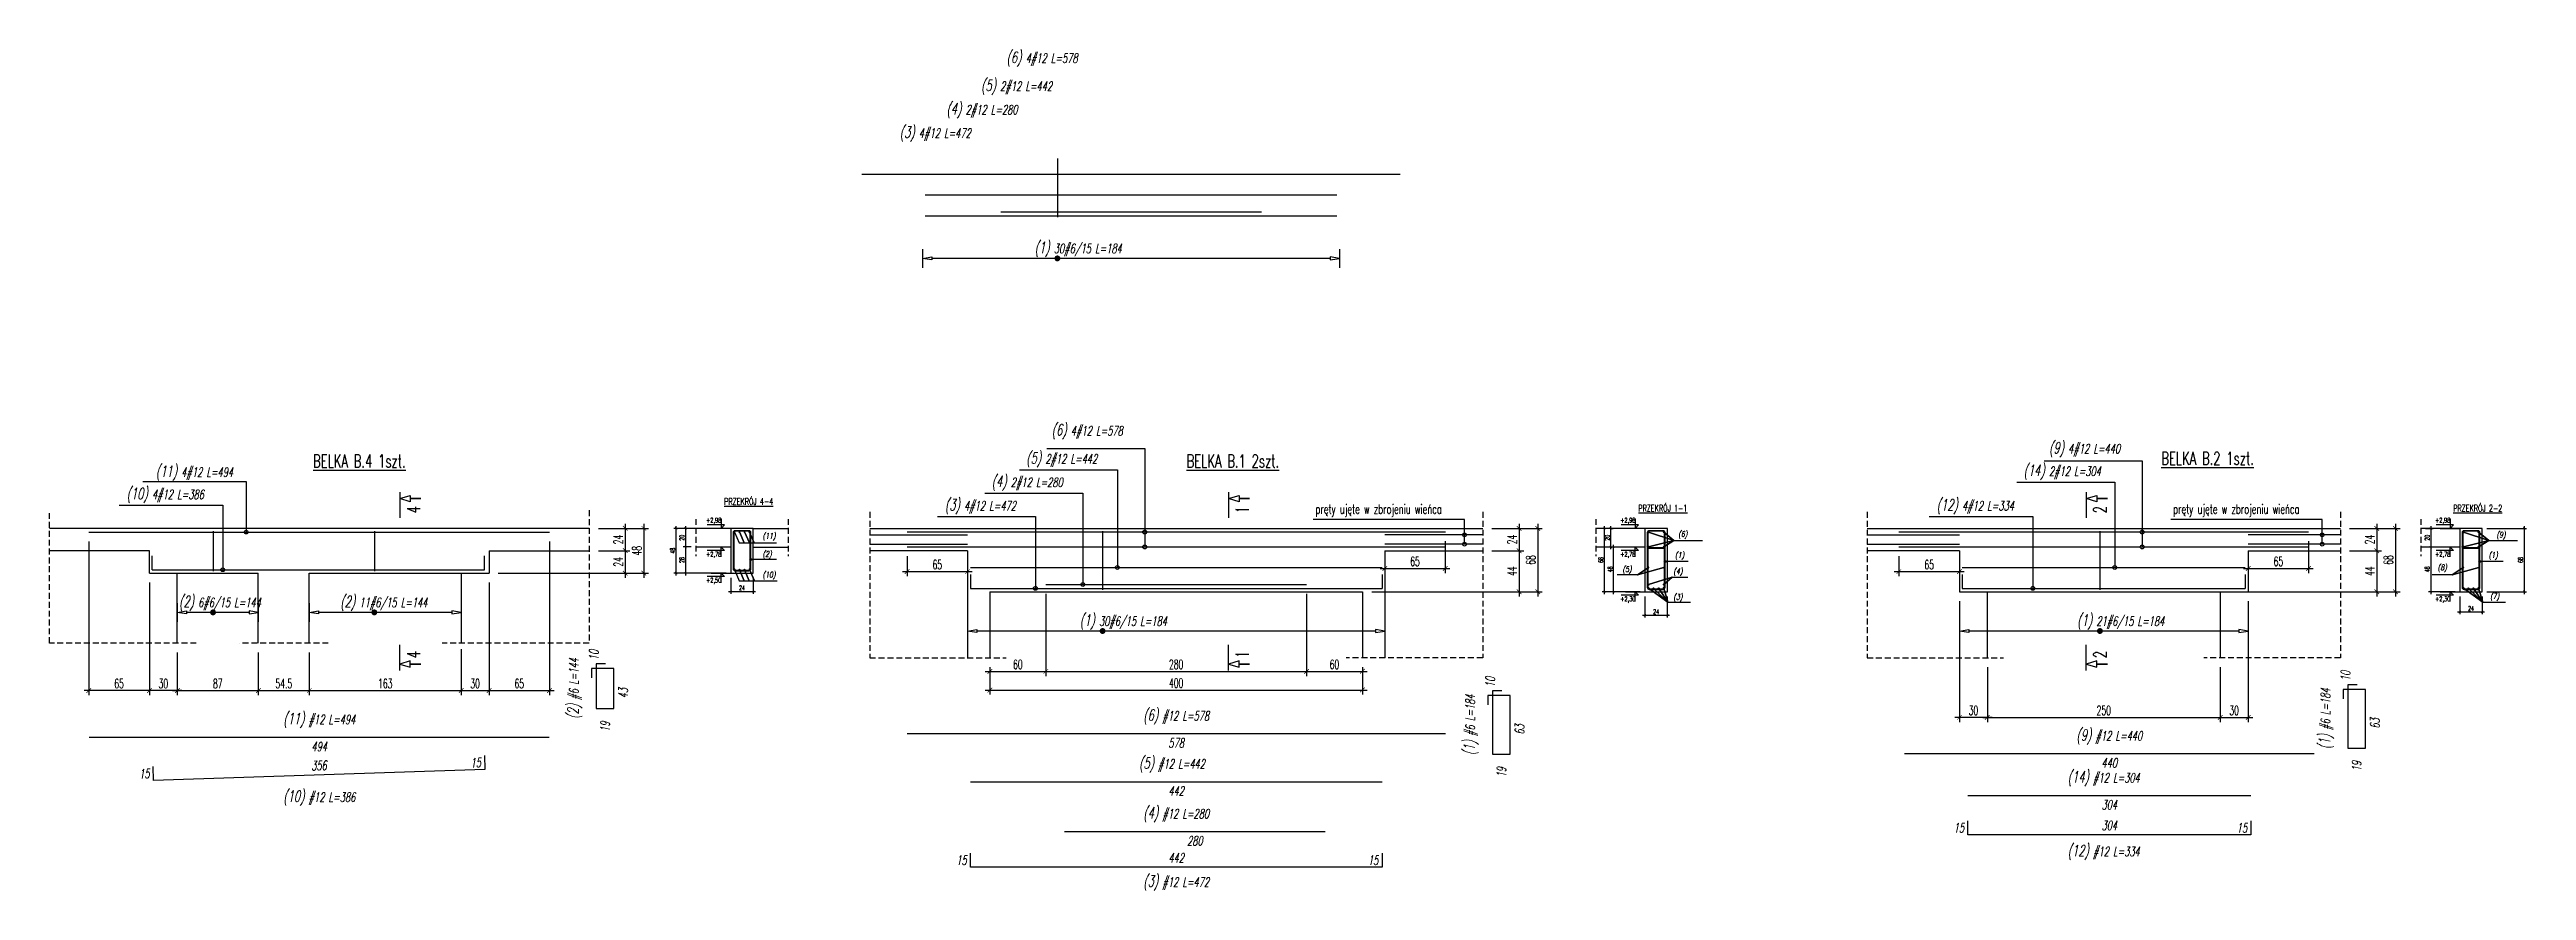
# Model space of a CAD drawing. Header units: millimetres. Extents: x 26458 to 31924, y -55341 to -53046.
# Drawn here: x 26458 to 29118, y -53948 to -53046 of the extents above; entities that cross this region are included whole.
import ezdxf
from ezdxf.enums import TextEntityAlignment as Align

# ---------------------------------------------------------------- set-up
doc = ezdxf.new("R2010")
doc.units = ezdxf.units.MM
doc.linetypes.add('DASHED2', pattern=[9.525, 6.35, -3.175])
doc.layers.get('Defpoints').update_dxf_attribs({"color": 251})
doc.layers.add('__NIEDRUK__', color=54, linetype='Continuous', plot=False)
for name, color, linetype in [('K-HATCHpręt', 105, 'Continuous'), ('K-LINIA', 254, 'Continuous'), ('K-ODNOSNIK', 8, 'Continuous'), ('K-POMOCNICZE', 9, 'DASHED2'), ('K-SCIANY', 2, 'Continuous'), ('K-TEXT 2.8mm', 101, 'Continuous'), ('K-TEXT 2mm', 254, 'Continuous'), ('K-WYMIARY', 1, 'Continuous'), ('K-ZBROJ_06', 101, 'Continuous'), ('K-ZBROJ_12', 161, 'Continuous'), ('N-35-PLYTY', 101, 'Continuous'), ('ZBROJA_NIEZLICZAC', 255, 'Continuous'), ('ZBROJA_PRET', 161, 'Continuous'), ('ZBROJA_RZUTPR', 141, 'Continuous'), ('ZBROJA_RZUTPR1', 255, 'Continuous'), ('ZBROJA_ZASIEG', 253, 'Continuous'), ('ZBROJA_ZLICZAC', 125, 'Continuous')]:
    doc.layers.add(name, color=color, linetype=linetype)
doc.styles.add('STYL_ZBROJA', font='romanszb.shx', dxfattribs={"width": 0.65, "oblique": 12})
doc.styles.add('text 2.8mm', font='romans.shx', dxfattribs={"width": 0.65})
doc.styles.add('text 2mm', font='romans.shx', dxfattribs={"width": 0.65})
doc.styles.add('WYM1', font='romanszb.shx', dxfattribs={"width": 0.6})
doc.dimstyles.new('CM100', dxfattribs={"dimscale": 5, "dimtxt": 2, "dimasz": 1, "dimexe": 1, "dimexo": 2, "dimgap": 0.5, "dimtad": 1, "dimrnd": 0.5, "dimdsep": 46, "dimtxsty": 'WYM1', "dimblk": 'OBLIQUE', "dimcen": 0, "dimdle": 1, "dimclrd": 253, "dimclre": 251, "dimclrt": 30, "dimadec": 0, "dimazin": 0, "dimtfac": 1, "dimtix": 1, "dimtmove": 0, "dimatfit": 0, "dimfxl": 1, "dimtfillclr": 256, "dimtolj": 1, "dimarcsym": 0})

msp = doc.modelspace()

# ---------------------------------------------------------------- texts
at = {"layer": 'K-TEXT 2.8mm', "lineweight": -2, "style": 'text 2.8mm', "width": 0.65}
for s, height, p in [('%%UBELKA B.4 1szt.', 14, (26740.97, -53494.445)), ('%%UBELKA B.1 2szt.', 14, (27678.944, -53494.445)), ('%%UBELKA B.2 1szt.', 14, (28725.645, -53491.582)), ('%%UPRZEKRÓJ 4-4', 7, (27182.436, -53534.363)), ('%%UPRZEKRÓJ 1-1', 7, (28164.105, -53541.583)), ('%%UPRZEKRÓJ 2-2', 7, (29039.128, -53541.583))]:
    msp.add_text(s, height=height, dxfattribs=at).set_placement(p)
for s, p in [('4', (26855.975, -53543.592)), ('1', (27745.866, -53543.592)), ('2', (28666.872, -53543.592)), ('4', (26855.975, -53699.001)), ('1', (27745.866, -53699.001)), ('2', (28666.872, -53699.001))]:
    msp.add_text(s, height=14, rotation=90, dxfattribs=at).set_placement(p)
at = {"layer": 'K-TEXT 2mm', "style": 'text 2mm', "width": 0.65}
for p in [(27817.408, -53543.942), (28738.414, -53543.942)]:
    msp.add_text('pręty ujęte w zbrojeniu wieńca', height=10, dxfattribs=at).set_placement(p)
at = {"layer": 'K-TEXT 2mm', "lineweight": -2, "style": 'text 2mm', "width": 0.65}
for s, p in [('+2,98', (27163.029, -53553.491)), ('+2,98', (28144.698, -53553.491)), ('+2,98', (29019.721, -53553.491)), ('+2,78', (27163.029, -53589.971)), ('+2,78', (28144.698, -53589.971)), ('+2,78', (29019.721, -53589.971)), ('+2,50', (27163.029, -53617.971)), ('+2,30', (28144.698, -53637.971)), ('+2,30', (29019.721, -53637.971))]:
    msp.add_text(s, height=5, dxfattribs=at).set_placement(p)
at = {"layer": 'ZBROJA_NIEZLICZAC', "char_height": 20, "style": 'STYL_ZBROJA'}
for s, insert, attachment_point in [('\\H6;\\C71;\\H10;\\C256;\\H6;\\C71;(11)\\H10;\\C256;', (27223.712, -53572.79), 7), ('\\H6;\\C71;\\H10;\\C256;\\H6;\\C71;(6)\\H10;\\C256;', (28206.974, -53570.792), 7), ('\\H6;\\C71;\\H10;\\C256;\\H6;\\C71;(9)\\H10;\\C256;', (29085.654, -53571.575), 7), ('\\H6;\\C71;\\H10;\\C256;\\H6;\\C71;(2)\\H10;\\C256;', (27223.712, -53592.237), 7), ('\\H6;\\C71;\\H10;\\C256;\\H6;\\C71;(1)\\H10;\\C256;', (28203.57, -53593.414), 7), ('\\H6;\\C71;\\H10;\\C256;\\H6;\\C71;(1)\\H10;\\C256;', (29077.21, -53593.414), 7), ('\\H6;\\C71;\\H10;\\C256;\\H6;\\C71;(10)\\H10;\\C256;', (27223.712, -53614.455), 7), ('\\H6;\\C71;\\H10;\\C256;\\H6;\\C71;(5)\\H10;\\C256;', (28147.09, -53608.533), 7), ('\\H6;\\C71;\\H10;\\C256;\\H6;\\C71;(4)\\H10;\\C256;', (28201.737, -53610.776), 7), ('\\H6;\\C71;\\H10;\\C256;\\H6;\\C71;(8)\\H10;\\C256;', (29022.516, -53606.569), 7), ('\\H6;\\C71;\\H10;\\C256;\\H6;\\C71;(3)\\H10;\\C256;', (28201.715, -53638.288), 7), ('\\H6;\\C71;\\H10;\\C256;\\H6;\\C71;(7)\\H10;\\C256;', (29078.869, -53637.405), 7), ('\\H12;\\C71;\\H10;\\C256;\\H12;\\C71;(6)\\H10;\\C256; #12 L=578', (27667.847, -53770.062), 8), ('\\H12;\\C71;\\H10;\\C256;\\H12;\\C71;(11)\\H10;\\C256; #12 L=494', (26747.685, -53773.907), 8), ('\\H12;\\C71;\\H10;\\C256;\\H12;\\C71;(9)\\H10;\\C256; #12 L=440', (28669.853, -53791.533), 8), ('\\H12;\\C71;\\H10;\\C256;\\H12;\\C71;(5)\\H10;\\C256; #12 L=442', (27663.335, -53821.601), 8), ('\\H12;\\C71;\\H10;\\C256;\\H12;\\C71;(14)\\H10;\\C256; #12 L=304', (28663.853, -53836.437), 8), ('\\H12;\\C71;\\H10;\\C256;\\H12;\\C71;(10)\\H10;\\C256; #12 L=386', (26747.685, -53857.176), 8), ('\\H12;\\C71;\\H10;\\C256;\\H12;\\C71;(4)\\H10;\\C256; #12 L=280', (27667.847, -53875.044), 8), ('\\H12;\\C71;\\H10;\\C256;\\H12;\\C71;(12)\\H10;\\C256; #12 L=334', (28663.853, -53915.597), 8), ('\\H12;\\C71;\\H10;\\C256;\\H12;\\C71;(3)\\H10;\\C256; #12 L=472', (27667.847, -53948.345), 8)]:
    msp.add_mtext(s, dxfattribs=dict(at, insert=insert, attachment_point=attachment_point))
at = {"layer": 'ZBROJA_NIEZLICZAC', "char_height": 20, "attachment_point": 8, "rotation": 90, "style": 'STYL_ZBROJA'}
for s, insert in [('\\H12;\\C71;\\H10;\\C256;\\H12;\\C71;(2)\\H10;\\C256; #6 L=144', (27030.084, -53731.643)), ('\\H12;\\C71;\\H10;\\C256;\\H12;\\C71;(1)\\H10;\\C256; #6 L=184', (27992.57, -53770.583)), ('\\H12;\\C71;\\H10;\\C256;\\H12;\\C71;(1)\\H10;\\C256; #6 L=184', (28910.947, -53764.066))]:
    msp.add_mtext(s, dxfattribs=dict(at, insert=insert))
at = {"layer": 'ZBROJA_RZUTPR1', "style": 'STYL_ZBROJA', "oblique": 12, "width": 0.65}
for s, rotation, p in [('10', 90, (27042.584, -53690.143)), ('10', 90, (28005.07, -53719.083)), ('10', 90, (28923.447, -53712.566)), ('15', 1.896581, (26921.244, -53811.031)), ('15', 1.896581, (26565.439, -53822.813))]:
    msp.add_text(s, height=10, rotation=rotation, dxfattribs=at).set_placement(p, align=Align.MIDDLE_RIGHT)
for s, p in [('43', (27069.084, -53736.643)), ('63', (28031.57, -53775.583)), ('63', (28949.947, -53769.066))]:
    msp.add_text(s, height=10, rotation=90, dxfattribs=at).set_placement(p, align=Align.TOP_CENTER)
for p in [(27054.584, -53778.143), (28017.07, -53827.083), (28935.447, -53820.566)]:
    msp.add_text('19', height=10, rotation=90, dxfattribs=at).set_placement(p, align=Align.MIDDLE_LEFT)
for s, p in [('494', (26747.685, -53793.907)), ('578', (27667.847, -53790.062)), ('440', (28669.853, -53811.533)), ('442', (27667.847, -53841.601)), ('304', (28669.853, -53856.437)), ('304', (28669.853, -53878.597)), ('442', (27667.847, -53913.345)), ('280', (27687.847, -53895.044))]:
    msp.add_text(s, height=10, dxfattribs=at).set_placement(p, align=Align.MIDDLE)
msp.add_text('356', height=10, rotation=1.896581, dxfattribs=at).set_placement((26747.256, -53814.291), align=Align.MIDDLE)
for p in [(28513.853, -53881.097), (28817.853, -53881.097), (27442.847, -53915.845), (27884.847, -53915.845)]:
    msp.add_text('15', height=10, dxfattribs=at).set_placement(p, align=Align.MIDDLE_RIGHT)
at = {"layer": 'ZBROJA_ZLICZAC', "char_height": 20, "attachment_point": 7, "style": 'STYL_ZBROJA'}
for s, insert in [('\\H12;\\C71;\\H10;\\C256;\\H12;\\C71;(6)\\H10;\\C256; 4#12 L=578', (27485.706, -53064.043)), ('\\H12;\\C71;\\H10;\\C256;\\H12;\\C71;(5)\\H10;\\C256; 2#12 L=442', (27458.342, -53094.206)), ('\\H12;\\C71;\\H10;\\C256;\\H12;\\C71;(4)\\H10;\\C256; 2#12 L=280', (27421.243, -53119.329)), ('\\H12;\\C71;\\H10;\\C256;\\H12;\\C71;(3)\\H10;\\C256; 4#12 L=472', (27371.021, -53144.495)), ('\\H12;\\C71;\\H10;\\C256;\\H12;\\C71;(1)\\H10;\\C256; 30#6/15 L=184', (27515.907, -53268.309)), ('\\H12;\\C71;\\H10;\\C256;\\H12;\\C71;(6)\\H10;\\C256; 4#12 L=578', (27534.211, -53464.006)), ('\\H12;\\C71;\\H10;\\C256;\\H12;\\C71;(5)\\H10;\\C256; 2#12 L=442', (27506.846, -53494.17)), ('\\H12;\\C71;\\H10;\\C256;\\H12;\\C71;(9)\\H10;\\C256; 4#12 L=440', (28605.218, -53483.195)), ('\\H12;\\C71;\\H10;\\C256;\\H12;\\C71;(10)\\H10;\\C256; 4#12 L=386', (26540.865, -53532.266)), ('\\H12;\\C71;\\H10;\\C256;\\H12;\\C71;(11)\\H10;\\C256; 4#12 L=494', (26572.217, -53508.424)), ('\\H12;\\C71;\\H10;\\C256;\\H12;\\C71;(4)\\H10;\\C256; 2#12 L=280', (27469.748, -53519.292)), ('\\H12;\\C71;\\H10;\\C256;\\H12;\\C71;(14)\\H10;\\C256; 2#12 L=304', (28577.853, -53507.436)), ('\\H12;\\C71;\\H10;\\C256;\\H12;\\C71;(3)\\H10;\\C256; 4#12 L=472', (27419.526, -53544.459)), ('\\H12;\\C71;\\H10;\\C256;\\H12;\\C71;(12)\\H10;\\C256; 4#12 L=334', (28484.532, -53544.459)), ('\\H12;\\C71;\\H10;\\C256;\\H12;\\C71;(2)\\H10;\\C256; 6#6/15 L=144', (26597.07, -53648.272)), ('\\H12;\\C71;\\H10;\\C256;\\H12;\\C71;(2)\\H10;\\C256; 11#6/15 L=144', (26770.293, -53648.272)), ('\\H12;\\C71;\\H10;\\C256;\\H12;\\C71;(1)\\H10;\\C256; 30#6/15 L=184', (27564.412, -53668.272)), ('\\H12;\\C71;\\H10;\\C256;\\H12;\\C71;(1)\\H10;\\C256; 21#6/15 L=184', (28635.419, -53668.272))]:
    msp.add_mtext(s, dxfattribs=dict(at, insert=insert))

# ---------------------------------------------------------------- blocks, each defined once
blk = doc.blocks.new('A$C392df230')
h = blk.add_hatch()
h.set_pattern_fill('ANGLE', color=256, scale=0.025)
h.set_pattern_definition([(360, (-2880.4701, 5517.13781), (-5e-64, 0.174625), [0.127, -0.047625]), (90, (-2880.4701, 5517.13781), (-0.174625, 1e-17), [0.127, -0.047625])])
h.paths.add_polyline_path([(0.5, 0, 1), (-0.5, 0, 1)])
blk.add_circle((0, 0), 0.5)
blk = doc.blocks.new('_ArchTick')
at = {"color": 0, "linetype": 'ByBlock', "const_width": 0.15}
blk.add_lwpolyline([(-0.5, -0.5), (0.5, 0.5)], dxfattribs=at)
blk = doc.blocks.new('*D74')
at = {"layer": 'Defpoints', "color": 0, "transparency": 16777216}
for p in [(27467.8, -53698.8), (27867.8, -53698.8), (27867.8, -53733.2)]:
    blk.add_point(p, dxfattribs=at)
at = {"layer": 'K-WYMIARY', "color": 251, "lineweight": -2, "transparency": 16777216}
for p, q in [((27467.8, -53708.8), (27467.8, -53738.2)), ((27867.8, -53708.8), (27867.8, -53738.2))]:
    blk.add_line(p, q, dxfattribs=at)
at = {"layer": 'K-WYMIARY', "color": 253, "lineweight": -2, "transparency": 16777216}
blk.add_line((27462.8, -53733.2), (27872.8, -53733.2), dxfattribs=at)
at = {"layer": 'K-WYMIARY', "color": 253, "lineweight": -2, "transparency": 16777216, "xscale": 5, "yscale": 5, "zscale": 5, "rotation": 180}
blk.add_blockref('_ArchTick', (27467.8, -53733.2), dxfattribs=at)
at = {"layer": 'K-WYMIARY', "color": 253, "lineweight": -2, "transparency": 16777216, "xscale": 5, "yscale": 5, "zscale": 5}
blk.add_blockref('_ArchTick', (27867.8, -53733.2), dxfattribs=at)
at = {"layer": 'K-WYMIARY', "color": 30, "transparency": 16777216, "insert": (27667.8, -53725.7), "char_height": 10, "attachment_point": 5, "style": 'WYM1'}
blk.add_mtext('\\A1;400', dxfattribs=at)
blk = doc.blocks.new('*D75')
at = {"layer": 'Defpoints', "color": 0, "transparency": 16777216}
for p in [(27527.8, -53620), (27467.8, -53698.8), (27527.8, -53713.2)]:
    blk.add_point(p, dxfattribs=at)
at = {"layer": 'K-WYMIARY', "color": 251, "lineweight": -2, "transparency": 16777216}
for p, q in [((27527.8, -53630), (27527.8, -53718.2)), ((27467.8, -53708.8), (27467.8, -53718.2))]:
    blk.add_line(p, q, dxfattribs=at)
at = {"layer": 'K-WYMIARY', "color": 253, "lineweight": -2, "transparency": 16777216}
blk.add_line((27462.8, -53713.2), (27532.8, -53713.2), dxfattribs=at)
at = {"layer": 'K-WYMIARY', "color": 253, "lineweight": -2, "transparency": 16777216, "xscale": 5, "yscale": 5, "zscale": 5, "rotation": 180}
blk.add_blockref('_ArchTick', (27467.8, -53713.2), dxfattribs=at)
at = {"layer": 'K-WYMIARY', "color": 253, "lineweight": -2, "transparency": 16777216, "xscale": 5, "yscale": 5, "zscale": 5}
blk.add_blockref('_ArchTick', (27527.8, -53713.2), dxfattribs=at)
at = {"layer": 'K-WYMIARY', "color": 30, "transparency": 16777216, "insert": (27497.8, -53705.7), "char_height": 10, "attachment_point": 5, "style": 'WYM1'}
blk.add_mtext('\\A1;60', dxfattribs=at)
blk = doc.blocks.new('*D76')
at = {"layer": 'Defpoints', "color": 0, "transparency": 16777216}
for p in [(27527.8, -53620), (27807.8, -53620), (27807.8, -53713.2)]:
    blk.add_point(p, dxfattribs=at)
at = {"layer": 'K-WYMIARY', "color": 251, "lineweight": -2, "transparency": 16777216}
for p, q in [((27527.8, -53630), (27527.8, -53718.2)), ((27807.8, -53630), (27807.8, -53718.2))]:
    blk.add_line(p, q, dxfattribs=at)
at = {"layer": 'K-WYMIARY', "color": 253, "lineweight": -2, "transparency": 16777216}
blk.add_line((27522.8, -53713.2), (27812.8, -53713.2), dxfattribs=at)
at = {"layer": 'K-WYMIARY', "color": 253, "lineweight": -2, "transparency": 16777216, "xscale": 5, "yscale": 5, "zscale": 5, "rotation": 180}
blk.add_blockref('_ArchTick', (27527.8, -53713.2), dxfattribs=at)
at = {"layer": 'K-WYMIARY', "color": 253, "lineweight": -2, "transparency": 16777216, "xscale": 5, "yscale": 5, "zscale": 5}
blk.add_blockref('_ArchTick', (27807.8, -53713.2), dxfattribs=at)
at = {"layer": 'K-WYMIARY', "color": 30, "transparency": 16777216, "insert": (27667.8, -53705.7), "char_height": 10, "attachment_point": 5, "style": 'WYM1'}
blk.add_mtext('\\A1;280', dxfattribs=at)
blk = doc.blocks.new('*D77')
at = {"layer": 'Defpoints', "color": 0, "transparency": 16777216}
for p in [(27807.8, -53620), (27867.8, -53698.8), (27867.8, -53713.2)]:
    blk.add_point(p, dxfattribs=at)
at = {"layer": 'K-WYMIARY', "color": 251, "lineweight": -2, "transparency": 16777216}
for p, q in [((27807.8, -53630), (27807.8, -53718.2)), ((27867.8, -53708.8), (27867.8, -53718.2))]:
    blk.add_line(p, q, dxfattribs=at)
at = {"layer": 'K-WYMIARY', "color": 253, "lineweight": -2, "transparency": 16777216}
blk.add_line((27802.8, -53713.2), (27872.8, -53713.2), dxfattribs=at)
at = {"layer": 'K-WYMIARY', "color": 253, "lineweight": -2, "transparency": 16777216, "xscale": 5, "yscale": 5, "zscale": 5, "rotation": 180}
blk.add_blockref('_ArchTick', (27807.8, -53713.2), dxfattribs=at)
at = {"layer": 'K-WYMIARY', "color": 253, "lineweight": -2, "transparency": 16777216, "xscale": 5, "yscale": 5, "zscale": 5}
blk.add_blockref('_ArchTick', (27867.8, -53713.2), dxfattribs=at)
at = {"layer": 'K-WYMIARY', "color": 30, "transparency": 16777216, "insert": (27837.8, -53705.7), "char_height": 10, "attachment_point": 5, "style": 'WYM1'}
blk.add_mtext('\\A1;60', dxfattribs=at)
blk = doc.blocks.new('*D78')
at = {"layer": 'Defpoints', "color": 0, "transparency": 16777216}
for p in [(27996.9, -53559.7), (27996.9, -53583.7), (28036, -53583.7)]:
    blk.add_point(p, dxfattribs=at)
at = {"layer": 'K-WYMIARY', "color": 251, "lineweight": -2, "transparency": 16777216}
for p, q in [((28006.9, -53559.7), (28041, -53559.7)), ((28006.9, -53583.7), (28041, -53583.7))]:
    blk.add_line(p, q, dxfattribs=at)
at = {"layer": 'K-WYMIARY', "color": 253, "lineweight": -2, "transparency": 16777216}
blk.add_line((28036, -53554.7), (28036, -53588.7), dxfattribs=at)
at = {"layer": 'K-WYMIARY', "color": 253, "lineweight": -2, "transparency": 16777216, "xscale": 5, "yscale": 5, "zscale": 5}
for p, rotation in [((28036, -53559.7), 90), ((28036, -53583.7), 270)]:
    blk.add_blockref('_ArchTick', p, dxfattribs=dict(at, rotation=rotation))
at = {"layer": 'K-WYMIARY', "color": 30, "transparency": 16777216, "insert": (28028.5, -53571.7), "char_height": 10, "attachment_point": 5, "rotation": 90, "style": 'WYM1'}
blk.add_mtext('\\A1;24', dxfattribs=at)
blk = doc.blocks.new('*D79')
at = {"layer": 'Defpoints', "color": 0, "transparency": 16777216}
for p in [(27996.9, -53583.7), (27867.8, -53627.7), (28036, -53627.7)]:
    blk.add_point(p, dxfattribs=at)
at = {"layer": 'K-WYMIARY', "color": 251, "lineweight": -2, "transparency": 16777216}
for p, q in [((28006.9, -53583.7), (28041, -53583.7)), ((27877.8, -53627.7), (28041, -53627.7))]:
    blk.add_line(p, q, dxfattribs=at)
at = {"layer": 'K-WYMIARY', "color": 253, "lineweight": -2, "transparency": 16777216}
blk.add_line((28036, -53578.7), (28036, -53632.7), dxfattribs=at)
at = {"layer": 'K-WYMIARY', "color": 253, "lineweight": -2, "transparency": 16777216, "xscale": 5, "yscale": 5, "zscale": 5}
for p, rotation in [((28036, -53583.7), 90), ((28036, -53627.7), 270)]:
    blk.add_blockref('_ArchTick', p, dxfattribs=dict(at, rotation=rotation))
at = {"layer": 'K-WYMIARY', "color": 30, "transparency": 16777216, "insert": (28028.5, -53605.7), "char_height": 10, "attachment_point": 5, "rotation": 90, "style": 'WYM1'}
blk.add_mtext('\\A1;44', dxfattribs=at)
blk = doc.blocks.new('*D80')
at = {"layer": 'Defpoints', "color": 0, "transparency": 16777216}
for p in [(27996.9, -53559.7), (27867.8, -53627.7), (28056, -53627.7)]:
    blk.add_point(p, dxfattribs=at)
at = {"layer": 'K-WYMIARY', "color": 251, "lineweight": -2, "transparency": 16777216}
for p, q in [((28006.9, -53559.7), (28061, -53559.7)), ((27877.8, -53627.7), (28061, -53627.7))]:
    blk.add_line(p, q, dxfattribs=at)
at = {"layer": 'K-WYMIARY', "color": 253, "lineweight": -2, "transparency": 16777216}
blk.add_line((28056, -53554.7), (28056, -53632.7), dxfattribs=at)
at = {"layer": 'K-WYMIARY', "color": 253, "lineweight": -2, "transparency": 16777216, "xscale": 5, "yscale": 5, "zscale": 5}
for p, rotation in [((28056, -53559.7), 90), ((28056, -53627.7), 270)]:
    blk.add_blockref('_ArchTick', p, dxfattribs=dict(at, rotation=rotation))
at = {"layer": 'K-WYMIARY', "color": 30, "transparency": 16777216, "insert": (28048.5, -53593.7), "char_height": 10, "attachment_point": 5, "rotation": 90, "style": 'WYM1'}
blk.add_mtext('\\A1;68', dxfattribs=at)
blk = doc.blocks.new('*D83')
at = {"layer": 'Defpoints', "color": 0, "transparency": 16777216}
for p in [(27956.8, -53563.6), (27891.8, -53583.7), (27956.8, -53602.7)]:
    blk.add_point(p, dxfattribs=at)
at = {"layer": 'K-WYMIARY', "color": 251, "lineweight": -2, "transparency": 16777216}
for p, q in [((27891.8, -53593.7), (27891.8, -53607.7)), ((27956.8, -53573.6), (27956.8, -53607.7))]:
    blk.add_line(p, q, dxfattribs=at)
at = {"layer": 'K-WYMIARY', "color": 253, "lineweight": -2, "transparency": 16777216}
blk.add_line((27886.8, -53602.7), (27961.8, -53602.7), dxfattribs=at)
at = {"layer": 'K-WYMIARY', "color": 253, "lineweight": -2, "transparency": 16777216, "xscale": 5, "yscale": 5, "zscale": 5, "rotation": 180}
blk.add_blockref('_ArchTick', (27891.8, -53602.7), dxfattribs=at)
at = {"layer": 'K-WYMIARY', "color": 253, "lineweight": -2, "transparency": 16777216, "xscale": 5, "yscale": 5, "zscale": 5}
blk.add_blockref('_ArchTick', (27956.8, -53602.7), dxfattribs=at)
at = {"layer": 'K-WYMIARY', "color": 30, "transparency": 16777216, "insert": (27924.3, -53595.2), "char_height": 10, "attachment_point": 5, "style": 'WYM1'}
blk.add_mtext('\\A1;65', dxfattribs=at)
blk = doc.blocks.new('*D84')
at = {"layer": 'Defpoints', "color": 0, "transparency": 16777216}
for p in [(27378.8, -53579.7), (27443.8, -53583.7), (27443.8, -53606.1)]:
    blk.add_point(p, dxfattribs=at)
at = {"layer": 'K-WYMIARY', "color": 251, "lineweight": -2, "transparency": 16777216}
for p, q in [((27378.8, -53589.7), (27378.8, -53611.1)), ((27443.8, -53593.7), (27443.8, -53611.1))]:
    blk.add_line(p, q, dxfattribs=at)
at = {"layer": 'K-WYMIARY', "color": 253, "lineweight": -2, "transparency": 16777216}
blk.add_line((27373.8, -53606.1), (27448.8, -53606.1), dxfattribs=at)
at = {"layer": 'K-WYMIARY', "color": 253, "lineweight": -2, "transparency": 16777216, "xscale": 5, "yscale": 5, "zscale": 5, "rotation": 180}
blk.add_blockref('_ArchTick', (27378.8, -53606.1), dxfattribs=at)
at = {"layer": 'K-WYMIARY', "color": 253, "lineweight": -2, "transparency": 16777216, "xscale": 5, "yscale": 5, "zscale": 5}
blk.add_blockref('_ArchTick', (27443.8, -53606.1), dxfattribs=at)
at = {"layer": 'K-WYMIARY', "color": 30, "transparency": 16777216, "insert": (27411.3, -53598.6), "char_height": 10, "attachment_point": 5, "style": 'WYM1'}
blk.add_mtext('\\A1;65', dxfattribs=at)
blk = doc.blocks.new('*D103')
at = {"layer": 'Defpoints', "color": 0, "transparency": 16777216}
for p in [(28171.2, -53627.7), (28195.2, -53627.7), (28195.2, -53653)]:
    blk.add_point(p, dxfattribs=at)
at = {"layer": 'K-WYMIARY', "color": 251, "lineweight": -2, "transparency": 16777216}
for p, q in [((28171.2, -53632.7), (28171.2, -53655.5)), ((28195.2, -53632.7), (28195.2, -53655.5))]:
    blk.add_line(p, q, dxfattribs=at)
at = {"layer": 'K-WYMIARY', "color": 253, "lineweight": -2, "transparency": 16777216}
blk.add_line((28168.7, -53653), (28197.7, -53653), dxfattribs=at)
at = {"layer": 'K-WYMIARY', "color": 253, "lineweight": -2, "transparency": 16777216, "xscale": 2.5, "yscale": 2.5, "zscale": 2.5, "rotation": 180}
blk.add_blockref('_ArchTick', (28171.2, -53653), dxfattribs=at)
at = {"layer": 'K-WYMIARY', "color": 253, "lineweight": -2, "transparency": 16777216, "xscale": 2.5, "yscale": 2.5, "zscale": 2.5}
blk.add_blockref('_ArchTick', (28195.2, -53653), dxfattribs=at)
at = {"layer": 'K-WYMIARY', "color": 30, "transparency": 16777216, "insert": (28183.2, -53649.2), "char_height": 5, "attachment_point": 5, "style": 'WYM1'}
blk.add_mtext('\\A1;24', dxfattribs=at)
blk = doc.blocks.new('*D104')
at = {"layer": 'Defpoints', "color": 0, "transparency": 16777216}
for p in [(28118.6, -53579.7), (28137.6, -53579.7), (28171.2, -53627.7)]:
    blk.add_point(p, dxfattribs=at)
at = {"layer": 'K-WYMIARY', "color": 251, "lineweight": -2, "transparency": 16777216}
for p, q in [((28123.6, -53579.7), (28140.1, -53579.7)), ((28166.2, -53627.7), (28135.1, -53627.7))]:
    blk.add_line(p, q, dxfattribs=at)
at = {"layer": 'K-WYMIARY', "color": 253, "lineweight": -2, "transparency": 16777216}
blk.add_line((28137.6, -53630.2), (28137.6, -53577.2), dxfattribs=at)
at = {"layer": 'K-WYMIARY', "color": 253, "lineweight": -2, "transparency": 16777216, "xscale": 2.5, "yscale": 2.5, "zscale": 2.5}
for p, rotation in [((28137.6, -53579.7), 90), ((28137.6, -53627.7), 270)]:
    blk.add_blockref('_ArchTick', p, dxfattribs=dict(at, rotation=rotation))
at = {"layer": 'K-WYMIARY', "color": 30, "transparency": 16777216, "insert": (28133.8, -53603.7), "char_height": 5, "attachment_point": 5, "rotation": 90, "style": 'WYM1'}
blk.add_mtext('\\A1;48', dxfattribs=at)
blk = doc.blocks.new('*D105')
at = {"layer": 'Defpoints', "color": 0, "transparency": 16777216}
for p in [(28128.9, -53559.7), (28134.6, -53559.7), (28118.6, -53579.7)]:
    blk.add_point(p, dxfattribs=at)
at = {"layer": 'K-WYMIARY', "color": 251, "lineweight": -2, "transparency": 16777216}
for p, q in [((28133.9, -53559.7), (28137.1, -53559.7)), ((28123.6, -53579.7), (28137.1, -53579.7))]:
    blk.add_line(p, q, dxfattribs=at)
at = {"layer": 'K-WYMIARY', "color": 253, "lineweight": -2, "transparency": 16777216}
blk.add_line((28134.6, -53582.2), (28134.6, -53557.2), dxfattribs=at)
at = {"layer": 'K-WYMIARY', "color": 253, "lineweight": -2, "transparency": 16777216, "xscale": 2.5, "yscale": 2.5, "zscale": 2.5}
for p, rotation in [((28134.6, -53559.7), 90), ((28134.6, -53579.7), 270)]:
    blk.add_blockref('_ArchTick', p, dxfattribs=dict(at, rotation=rotation))
at = {"layer": 'K-WYMIARY', "color": 30, "transparency": 16777216, "insert": (28130.8, -53569.7), "char_height": 5, "attachment_point": 5, "rotation": 90, "style": 'WYM1'}
blk.add_mtext('\\A1;20', dxfattribs=at)
blk = doc.blocks.new('*D106')
at = {"layer": 'Defpoints', "color": 0, "transparency": 16777216}
for p in [(28127.6, -53559.7), (28171.2, -53559.7), (28171.2, -53627.7)]:
    blk.add_point(p, dxfattribs=at)
at = {"layer": 'K-WYMIARY', "color": 251, "lineweight": -2, "transparency": 16777216}
for p, q in [((28166.2, -53559.7), (28125.1, -53559.7)), ((28166.2, -53627.7), (28125.1, -53627.7))]:
    blk.add_line(p, q, dxfattribs=at)
at = {"layer": 'K-WYMIARY', "color": 253, "lineweight": -2, "transparency": 16777216}
blk.add_line((28127.6, -53630.2), (28127.6, -53557.2), dxfattribs=at)
at = {"layer": 'K-WYMIARY', "color": 253, "lineweight": -2, "transparency": 16777216, "xscale": 2.5, "yscale": 2.5, "zscale": 2.5}
for p, rotation in [((28127.6, -53559.7), 90), ((28127.6, -53627.7), 270)]:
    blk.add_blockref('_ArchTick', p, dxfattribs=dict(at, rotation=rotation))
at = {"layer": 'K-WYMIARY', "color": 30, "transparency": 16777216, "insert": (28123.8, -53593.7), "char_height": 5, "attachment_point": 5, "rotation": 90, "style": 'WYM1'}
blk.add_mtext('\\A1;68', dxfattribs=at)
blk = doc.blocks.new('*D109')
at = {"layer": 'Defpoints', "color": 0, "transparency": 16777216}
for p in [(27037.4, -53559.7), (27037.4, -53583.7), (27076.2, -53583.7)]:
    blk.add_point(p, dxfattribs=at)
at = {"layer": 'K-WYMIARY', "color": 251, "lineweight": -2, "transparency": 16777216}
for p, q in [((27047.4, -53559.7), (27081.2, -53559.7)), ((27047.4, -53583.7), (27081.2, -53583.7))]:
    blk.add_line(p, q, dxfattribs=at)
at = {"layer": 'K-WYMIARY', "color": 253, "lineweight": -2, "transparency": 16777216}
blk.add_line((27076.2, -53554.7), (27076.2, -53588.7), dxfattribs=at)
at = {"layer": 'K-WYMIARY', "color": 253, "lineweight": -2, "transparency": 16777216, "xscale": 5, "yscale": 5, "zscale": 5}
for p, rotation in [((27076.2, -53559.7), 90), ((27076.2, -53583.7), 270)]:
    blk.add_blockref('_ArchTick', p, dxfattribs=dict(at, rotation=rotation))
at = {"layer": 'K-WYMIARY', "color": 30, "transparency": 16777216, "insert": (27068.7, -53571.7), "char_height": 10, "attachment_point": 5, "rotation": 90, "style": 'WYM1'}
blk.add_mtext('\\A1;24', dxfattribs=at)
blk = doc.blocks.new('*D110')
at = {"layer": 'Defpoints', "color": 0, "transparency": 16777216}
for p in [(27037.4, -53583.7), (26929.9, -53607.7), (27076.2, -53607.7)]:
    blk.add_point(p, dxfattribs=at)
at = {"layer": 'K-WYMIARY', "color": 251, "lineweight": -2, "transparency": 16777216}
for p, q in [((27047.4, -53583.7), (27081.2, -53583.7)), ((26939.9, -53607.7), (27081.2, -53607.7))]:
    blk.add_line(p, q, dxfattribs=at)
at = {"layer": 'K-WYMIARY', "color": 253, "lineweight": -2, "transparency": 16777216}
blk.add_line((27076.2, -53578.7), (27076.2, -53612.7), dxfattribs=at)
at = {"layer": 'K-WYMIARY', "color": 253, "lineweight": -2, "transparency": 16777216, "xscale": 5, "yscale": 5, "zscale": 5}
for p, rotation in [((27076.2, -53583.7), 90), ((27076.2, -53607.7), 270)]:
    blk.add_blockref('_ArchTick', p, dxfattribs=dict(at, rotation=rotation))
at = {"layer": 'K-WYMIARY', "color": 30, "transparency": 16777216, "insert": (27068.7, -53595.7), "char_height": 10, "attachment_point": 5, "rotation": 90, "style": 'WYM1'}
blk.add_mtext('\\A1;24', dxfattribs=at)
blk = doc.blocks.new('*D111')
at = {"layer": 'Defpoints', "color": 0, "transparency": 16777216}
for p in [(26595.2, -53683), (26682.2, -53683), (26682.2, -53733.8)]:
    blk.add_point(p, dxfattribs=at)
at = {"layer": 'K-WYMIARY', "color": 251, "lineweight": -2, "transparency": 16777216}
for p, q in [((26595.2, -53693), (26595.2, -53738.8)), ((26682.2, -53693), (26682.2, -53738.8))]:
    blk.add_line(p, q, dxfattribs=at)
at = {"layer": 'K-WYMIARY', "color": 253, "lineweight": -2, "transparency": 16777216}
blk.add_line((26590.2, -53733.8), (26687.2, -53733.8), dxfattribs=at)
at = {"layer": 'K-WYMIARY', "color": 253, "lineweight": -2, "transparency": 16777216, "xscale": 5, "yscale": 5, "zscale": 5, "rotation": 180}
blk.add_blockref('_ArchTick', (26595.2, -53733.8), dxfattribs=at)
at = {"layer": 'K-WYMIARY', "color": 253, "lineweight": -2, "transparency": 16777216, "xscale": 5, "yscale": 5, "zscale": 5}
blk.add_blockref('_ArchTick', (26682.2, -53733.8), dxfattribs=at)
at = {"layer": 'K-WYMIARY', "color": 30, "transparency": 16777216, "insert": (26638.7, -53726.3), "char_height": 10, "attachment_point": 5, "style": 'WYM1'}
blk.add_mtext('\\A1;87', dxfattribs=at)
blk = doc.blocks.new('*D112')
at = {"layer": 'Defpoints', "color": 0, "transparency": 16777216}
for p in [(26682.2, -53683), (26736.9, -53683), (26736.9, -53733.8)]:
    blk.add_point(p, dxfattribs=at)
at = {"layer": 'K-WYMIARY', "color": 251, "lineweight": -2, "transparency": 16777216}
for p, q in [((26682.2, -53693), (26682.2, -53738.8)), ((26736.9, -53693), (26736.9, -53738.8))]:
    blk.add_line(p, q, dxfattribs=at)
at = {"layer": 'K-WYMIARY', "color": 253, "lineweight": -2, "transparency": 16777216}
blk.add_line((26677.2, -53733.8), (26741.9, -53733.8), dxfattribs=at)
at = {"layer": 'K-WYMIARY', "color": 253, "lineweight": -2, "transparency": 16777216, "xscale": 5, "yscale": 5, "zscale": 5, "rotation": 180}
blk.add_blockref('_ArchTick', (26682.2, -53733.8), dxfattribs=at)
at = {"layer": 'K-WYMIARY', "color": 253, "lineweight": -2, "transparency": 16777216, "xscale": 5, "yscale": 5, "zscale": 5}
blk.add_blockref('_ArchTick', (26736.9, -53733.8), dxfattribs=at)
at = {"layer": 'K-WYMIARY', "color": 30, "transparency": 16777216, "insert": (26709.6, -53726.3), "char_height": 10, "attachment_point": 5, "style": 'WYM1'}
blk.add_mtext('\\A1;54.5', dxfattribs=at)
blk = doc.blocks.new('*D113')
at = {"layer": 'Defpoints', "color": 0, "transparency": 16777216}
for p in [(26736.9, -53683), (26900.1, -53679.3), (26900.1, -53733.8)]:
    blk.add_point(p, dxfattribs=at)
at = {"layer": 'K-WYMIARY', "color": 251, "lineweight": -2, "transparency": 16777216}
for p, q in [((26736.9, -53693), (26736.9, -53738.8)), ((26900.1, -53689.3), (26900.1, -53738.8))]:
    blk.add_line(p, q, dxfattribs=at)
at = {"layer": 'K-WYMIARY', "color": 253, "lineweight": -2, "transparency": 16777216}
blk.add_line((26731.9, -53733.8), (26905.1, -53733.8), dxfattribs=at)
at = {"layer": 'K-WYMIARY', "color": 253, "lineweight": -2, "transparency": 16777216, "xscale": 5, "yscale": 5, "zscale": 5, "rotation": 180}
blk.add_blockref('_ArchTick', (26736.9, -53733.8), dxfattribs=at)
at = {"layer": 'K-WYMIARY', "color": 253, "lineweight": -2, "transparency": 16777216, "xscale": 5, "yscale": 5, "zscale": 5}
blk.add_blockref('_ArchTick', (26900.1, -53733.8), dxfattribs=at)
at = {"layer": 'K-WYMIARY', "color": 30, "transparency": 16777216, "insert": (26818.5, -53726.3), "char_height": 10, "attachment_point": 5, "style": 'WYM1'}
blk.add_mtext('\\A1;163', dxfattribs=at)
blk = doc.blocks.new('*D114')
at = {"layer": 'Defpoints', "color": 0, "transparency": 16777216}
for p in [(26929.9, -53607.7), (26900.1, -53679.3), (26929.9, -53733.8)]:
    blk.add_point(p, dxfattribs=at)
at = {"layer": 'K-WYMIARY', "color": 251, "lineweight": -2, "transparency": 16777216}
for p, q in [((26929.9, -53617.7), (26929.9, -53738.8)), ((26900.1, -53689.3), (26900.1, -53738.8))]:
    blk.add_line(p, q, dxfattribs=at)
at = {"layer": 'K-WYMIARY', "color": 253, "lineweight": -2, "transparency": 16777216}
blk.add_line((26895.1, -53733.8), (26934.9, -53733.8), dxfattribs=at)
at = {"layer": 'K-WYMIARY', "color": 253, "lineweight": -2, "transparency": 16777216, "xscale": 5, "yscale": 5, "zscale": 5, "rotation": 180}
blk.add_blockref('_ArchTick', (26900.1, -53733.8), dxfattribs=at)
at = {"layer": 'K-WYMIARY', "color": 253, "lineweight": -2, "transparency": 16777216, "xscale": 5, "yscale": 5, "zscale": 5}
blk.add_blockref('_ArchTick', (26929.9, -53733.8), dxfattribs=at)
at = {"layer": 'K-WYMIARY', "color": 30, "transparency": 16777216, "insert": (26915, -53726.3), "char_height": 10, "attachment_point": 5, "style": 'WYM1'}
blk.add_mtext('\\A1;30', dxfattribs=at)
blk = doc.blocks.new('*D115')
at = {"layer": 'Defpoints', "color": 0, "transparency": 16777216}
for p in [(26565.2, -53607.7), (26595.2, -53683), (26565.2, -53733.8)]:
    blk.add_point(p, dxfattribs=at)
at = {"layer": 'K-WYMIARY', "color": 251, "lineweight": -2, "transparency": 16777216}
for p, q in [((26565.2, -53617.7), (26565.2, -53738.8)), ((26595.2, -53693), (26595.2, -53738.8))]:
    blk.add_line(p, q, dxfattribs=at)
at = {"layer": 'K-WYMIARY', "color": 253, "lineweight": -2, "transparency": 16777216}
blk.add_line((26600.2, -53733.8), (26560.2, -53733.8), dxfattribs=at)
at = {"layer": 'K-WYMIARY', "color": 253, "lineweight": -2, "transparency": 16777216, "xscale": 5, "yscale": 5, "zscale": 5, "rotation": 180}
blk.add_blockref('_ArchTick', (26565.2, -53733.8), dxfattribs=at)
at = {"layer": 'K-WYMIARY', "color": 253, "lineweight": -2, "transparency": 16777216, "xscale": 5, "yscale": 5, "zscale": 5}
blk.add_blockref('_ArchTick', (26595.2, -53733.8), dxfattribs=at)
at = {"layer": 'K-WYMIARY', "color": 30, "transparency": 16777216, "insert": (26580.2, -53726.3), "char_height": 10, "attachment_point": 5, "style": 'WYM1'}
blk.add_mtext('\\A1;30', dxfattribs=at)
blk = doc.blocks.new('*D116')
at = {"layer": 'Defpoints', "color": 0, "transparency": 16777216}
for p in [(27037.4, -53559.7), (26929.9, -53607.7), (27096.2, -53607.7)]:
    blk.add_point(p, dxfattribs=at)
at = {"layer": 'K-WYMIARY', "color": 251, "lineweight": -2, "transparency": 16777216}
for p, q in [((27047.4, -53559.7), (27101.2, -53559.7)), ((26939.9, -53607.7), (27101.2, -53607.7))]:
    blk.add_line(p, q, dxfattribs=at)
at = {"layer": 'K-WYMIARY', "color": 253, "lineweight": -2, "transparency": 16777216}
blk.add_line((27096.2, -53554.7), (27096.2, -53612.7), dxfattribs=at)
at = {"layer": 'K-WYMIARY', "color": 253, "lineweight": -2, "transparency": 16777216, "xscale": 5, "yscale": 5, "zscale": 5}
for p, rotation in [((27096.2, -53559.7), 90), ((27096.2, -53607.7), 270)]:
    blk.add_blockref('_ArchTick', p, dxfattribs=dict(at, rotation=rotation))
at = {"layer": 'K-WYMIARY', "color": 30, "transparency": 16777216, "insert": (27088.7, -53583.7), "char_height": 10, "attachment_point": 5, "rotation": 90, "style": 'WYM1'}
blk.add_mtext('\\A1;48', dxfattribs=at)
blk = doc.blocks.new('*D117')
at = {"layer": 'Defpoints', "color": 0, "transparency": 16777216}
for p in [(27189.6, -53607.7), (27213.6, -53607.7), (27213.6, -53627.5)]:
    blk.add_point(p, dxfattribs=at)
at = {"layer": 'K-WYMIARY', "color": 251, "lineweight": -2, "transparency": 16777216}
for p, q in [((27189.6, -53612.7), (27189.6, -53630)), ((27213.6, -53612.7), (27213.6, -53630))]:
    blk.add_line(p, q, dxfattribs=at)
at = {"layer": 'K-WYMIARY', "color": 253, "lineweight": -2, "transparency": 16777216}
blk.add_line((27187.1, -53627.5), (27216.1, -53627.5), dxfattribs=at)
at = {"layer": 'K-WYMIARY', "color": 253, "lineweight": -2, "transparency": 16777216, "xscale": 2.5, "yscale": 2.5, "zscale": 2.5, "rotation": 180}
blk.add_blockref('_ArchTick', (27189.6, -53627.5), dxfattribs=at)
at = {"layer": 'K-WYMIARY', "color": 253, "lineweight": -2, "transparency": 16777216, "xscale": 2.5, "yscale": 2.5, "zscale": 2.5}
blk.add_blockref('_ArchTick', (27213.6, -53627.5), dxfattribs=at)
at = {"layer": 'K-WYMIARY', "color": 30, "transparency": 16777216, "insert": (27201.6, -53623.7), "char_height": 5, "attachment_point": 5, "style": 'WYM1'}
blk.add_mtext('\\A1;24', dxfattribs=at)
blk = doc.blocks.new('*D118')
at = {"layer": 'Defpoints', "color": 0, "transparency": 16777216}
for p in [(27130.9, -53559.7), (27189.6, -53559.7), (27189.6, -53607.7)]:
    blk.add_point(p, dxfattribs=at)
at = {"layer": 'K-WYMIARY', "color": 251, "lineweight": -2, "transparency": 16777216}
for p, q in [((27184.6, -53559.7), (27128.4, -53559.7)), ((27184.6, -53607.7), (27128.4, -53607.7))]:
    blk.add_line(p, q, dxfattribs=at)
at = {"layer": 'K-WYMIARY', "color": 253, "lineweight": -2, "transparency": 16777216}
blk.add_line((27130.9, -53610.2), (27130.9, -53557.2), dxfattribs=at)
at = {"layer": 'K-WYMIARY', "color": 253, "lineweight": -2, "transparency": 16777216, "xscale": 2.5, "yscale": 2.5, "zscale": 2.5}
for p, rotation in [((27130.9, -53559.7), 90), ((27130.9, -53607.7), 270)]:
    blk.add_blockref('_ArchTick', p, dxfattribs=dict(at, rotation=rotation))
at = {"layer": 'K-WYMIARY', "color": 30, "transparency": 16777216, "insert": (27127.1, -53583.7), "char_height": 5, "attachment_point": 5, "rotation": 90, "style": 'WYM1'}
blk.add_mtext('\\A1;48', dxfattribs=at)
blk = doc.blocks.new('*D119')
at = {"layer": 'Defpoints', "color": 0, "transparency": 16777216}
for p in [(27189.6, -53559.7), (27140.9, -53579.7), (27151.9, -53579.7)]:
    blk.add_point(p, dxfattribs=at)
at = {"layer": 'K-WYMIARY', "color": 251, "lineweight": -2, "transparency": 16777216}
for p, q in [((27184.6, -53559.7), (27138.4, -53559.7)), ((27146.9, -53579.7), (27138.4, -53579.7))]:
    blk.add_line(p, q, dxfattribs=at)
at = {"layer": 'K-WYMIARY', "color": 253, "lineweight": -2, "transparency": 16777216}
blk.add_line((27140.9, -53557.2), (27140.9, -53582.2), dxfattribs=at)
at = {"layer": 'K-WYMIARY', "color": 253, "lineweight": -2, "transparency": 16777216, "xscale": 2.5, "yscale": 2.5, "zscale": 2.5}
for p, rotation in [((27140.9, -53559.7), 90), ((27140.9, -53579.7), 270)]:
    blk.add_blockref('_ArchTick', p, dxfattribs=dict(at, rotation=rotation))
at = {"layer": 'K-WYMIARY', "color": 30, "transparency": 16777216, "insert": (27137.1, -53569.7), "char_height": 5, "attachment_point": 5, "rotation": 90, "style": 'WYM1'}
blk.add_mtext('\\A1;20', dxfattribs=at)
blk = doc.blocks.new('*D120')
at = {"layer": 'Defpoints', "color": 0, "transparency": 16777216}
for p in [(27151.9, -53579.7), (27140.9, -53607.7), (27189.6, -53607.7)]:
    blk.add_point(p, dxfattribs=at)
at = {"layer": 'K-WYMIARY', "color": 251, "lineweight": -2, "transparency": 16777216}
for p, q in [((27146.9, -53579.7), (27138.4, -53579.7)), ((27184.6, -53607.7), (27138.4, -53607.7))]:
    blk.add_line(p, q, dxfattribs=at)
at = {"layer": 'K-WYMIARY', "color": 253, "lineweight": -2, "transparency": 16777216}
blk.add_line((27140.9, -53577.2), (27140.9, -53610.2), dxfattribs=at)
at = {"layer": 'K-WYMIARY', "color": 253, "lineweight": -2, "transparency": 16777216, "xscale": 2.5, "yscale": 2.5, "zscale": 2.5}
for p, rotation in [((27140.9, -53579.7), 90), ((27140.9, -53607.7), 270)]:
    blk.add_blockref('_ArchTick', p, dxfattribs=dict(at, rotation=rotation))
at = {"layer": 'K-WYMIARY', "color": 30, "transparency": 16777216, "insert": (27137.1, -53593.7), "char_height": 5, "attachment_point": 5, "rotation": 90, "style": 'WYM1'}
blk.add_mtext('\\A1;28', dxfattribs=at)
blk = doc.blocks.new('*D121')
at = {"layer": 'Defpoints', "color": 0, "transparency": 16777216}
for p in [(26994.9, -53563.7), (26929.9, -53607.7), (26994.9, -53733.8)]:
    blk.add_point(p, dxfattribs=at)
at = {"layer": 'K-WYMIARY', "color": 251, "lineweight": -2, "transparency": 16777216}
for p, q in [((26994.9, -53573.7), (26994.9, -53738.8)), ((26929.9, -53617.7), (26929.9, -53738.8))]:
    blk.add_line(p, q, dxfattribs=at)
at = {"layer": 'K-WYMIARY', "color": 253, "lineweight": -2, "transparency": 16777216}
blk.add_line((26924.9, -53733.8), (26999.9, -53733.8), dxfattribs=at)
at = {"layer": 'K-WYMIARY', "color": 253, "lineweight": -2, "transparency": 16777216, "xscale": 5, "yscale": 5, "zscale": 5, "rotation": 180}
blk.add_blockref('_ArchTick', (26929.9, -53733.8), dxfattribs=at)
at = {"layer": 'K-WYMIARY', "color": 253, "lineweight": -2, "transparency": 16777216, "xscale": 5, "yscale": 5, "zscale": 5}
blk.add_blockref('_ArchTick', (26994.9, -53733.8), dxfattribs=at)
at = {"layer": 'K-WYMIARY', "color": 30, "transparency": 16777216, "insert": (26962.4, -53726.3), "char_height": 10, "attachment_point": 5, "style": 'WYM1'}
blk.add_mtext('\\A1;65', dxfattribs=at)
blk = doc.blocks.new('*D122')
at = {"layer": 'Defpoints', "color": 0, "transparency": 16777216}
for p in [(26500.2, -53563.7), (26565.2, -53607.7), (26500.2, -53733.8)]:
    blk.add_point(p, dxfattribs=at)
at = {"layer": 'K-WYMIARY', "color": 251, "lineweight": -2, "transparency": 16777216}
for p, q in [((26500.2, -53573.7), (26500.2, -53738.8)), ((26565.2, -53617.7), (26565.2, -53738.8))]:
    blk.add_line(p, q, dxfattribs=at)
at = {"layer": 'K-WYMIARY', "color": 253, "lineweight": -2, "transparency": 16777216}
blk.add_line((26570.2, -53733.8), (26495.2, -53733.8), dxfattribs=at)
at = {"layer": 'K-WYMIARY', "color": 253, "lineweight": -2, "transparency": 16777216, "xscale": 5, "yscale": 5, "zscale": 5, "rotation": 180}
blk.add_blockref('_ArchTick', (26500.2, -53733.8), dxfattribs=at)
at = {"layer": 'K-WYMIARY', "color": 253, "lineweight": -2, "transparency": 16777216, "xscale": 5, "yscale": 5, "zscale": 5}
blk.add_blockref('_ArchTick', (26565.2, -53733.8), dxfattribs=at)
at = {"layer": 'K-WYMIARY', "color": 30, "transparency": 16777216, "insert": (26532.7, -53726.3), "char_height": 10, "attachment_point": 5, "style": 'WYM1'}
blk.add_mtext('\\A1;65', dxfattribs=at)
blk = doc.blocks.new('*D85')
at = {"layer": 'Defpoints', "color": 0, "transparency": 16777216}
for p in [(28538.9, -53698.8), (28788.9, -53698.8), (28788.9, -53762.6)]:
    blk.add_point(p, dxfattribs=at)
at = {"layer": 'K-WYMIARY', "color": 251, "lineweight": -2, "transparency": 16777216}
for p, q in [((28538.9, -53708.8), (28538.9, -53767.6)), ((28788.9, -53708.8), (28788.9, -53767.6))]:
    blk.add_line(p, q, dxfattribs=at)
at = {"layer": 'K-WYMIARY', "color": 253, "lineweight": -2, "transparency": 16777216}
blk.add_line((28533.9, -53762.6), (28793.9, -53762.6), dxfattribs=at)
at = {"layer": 'K-WYMIARY', "color": 253, "lineweight": -2, "transparency": 16777216, "xscale": 5, "yscale": 5, "zscale": 5, "rotation": 180}
blk.add_blockref('_ArchTick', (28538.9, -53762.6), dxfattribs=at)
at = {"layer": 'K-WYMIARY', "color": 253, "lineweight": -2, "transparency": 16777216, "xscale": 5, "yscale": 5, "zscale": 5}
blk.add_blockref('_ArchTick', (28788.9, -53762.6), dxfattribs=at)
at = {"layer": 'K-WYMIARY', "color": 30, "transparency": 16777216, "insert": (28663.9, -53755.1), "char_height": 10, "attachment_point": 5, "style": 'WYM1'}
blk.add_mtext('\\A1;250', dxfattribs=at)
blk = doc.blocks.new('*D86')
at = {"layer": 'Defpoints', "color": 0, "transparency": 16777216}
for p in [(28917.9, -53559.7), (28917.9, -53583.7), (28957, -53583.7)]:
    blk.add_point(p, dxfattribs=at)
at = {"layer": 'K-WYMIARY', "color": 251, "lineweight": -2, "transparency": 16777216}
for p, q in [((28927.9, -53559.7), (28962, -53559.7)), ((28927.9, -53583.7), (28962, -53583.7))]:
    blk.add_line(p, q, dxfattribs=at)
at = {"layer": 'K-WYMIARY', "color": 253, "lineweight": -2, "transparency": 16777216}
blk.add_line((28957, -53554.7), (28957, -53588.7), dxfattribs=at)
at = {"layer": 'K-WYMIARY', "color": 253, "lineweight": -2, "transparency": 16777216, "xscale": 5, "yscale": 5, "zscale": 5}
for p, rotation in [((28957, -53559.7), 90), ((28957, -53583.7), 270)]:
    blk.add_blockref('_ArchTick', p, dxfattribs=dict(at, rotation=rotation))
at = {"layer": 'K-WYMIARY', "color": 30, "transparency": 16777216, "insert": (28949.5, -53571.7), "char_height": 10, "attachment_point": 5, "rotation": 90, "style": 'WYM1'}
blk.add_mtext('\\A1;24', dxfattribs=at)
blk = doc.blocks.new('*D87')
at = {"layer": 'Defpoints', "color": 0, "transparency": 16777216}
for p in [(28917.9, -53583.7), (28788.9, -53627.7), (28957, -53627.7)]:
    blk.add_point(p, dxfattribs=at)
at = {"layer": 'K-WYMIARY', "color": 251, "lineweight": -2, "transparency": 16777216}
for p, q in [((28927.9, -53583.7), (28962, -53583.7)), ((28798.9, -53627.7), (28962, -53627.7))]:
    blk.add_line(p, q, dxfattribs=at)
at = {"layer": 'K-WYMIARY', "color": 253, "lineweight": -2, "transparency": 16777216}
blk.add_line((28957, -53578.7), (28957, -53632.7), dxfattribs=at)
at = {"layer": 'K-WYMIARY', "color": 253, "lineweight": -2, "transparency": 16777216, "xscale": 5, "yscale": 5, "zscale": 5}
for p, rotation in [((28957, -53583.7), 90), ((28957, -53627.7), 270)]:
    blk.add_blockref('_ArchTick', p, dxfattribs=dict(at, rotation=rotation))
at = {"layer": 'K-WYMIARY', "color": 30, "transparency": 16777216, "insert": (28949.5, -53605.7), "char_height": 10, "attachment_point": 5, "rotation": 90, "style": 'WYM1'}
blk.add_mtext('\\A1;44', dxfattribs=at)
blk = doc.blocks.new('*D88')
at = {"layer": 'Defpoints', "color": 0, "transparency": 16777216}
for p in [(28917.9, -53559.7), (28788.9, -53627.7), (28977, -53627.7)]:
    blk.add_point(p, dxfattribs=at)
at = {"layer": 'K-WYMIARY', "color": 251, "lineweight": -2, "transparency": 16777216}
for p, q in [((28927.9, -53559.7), (28982, -53559.7)), ((28798.9, -53627.7), (28982, -53627.7))]:
    blk.add_line(p, q, dxfattribs=at)
at = {"layer": 'K-WYMIARY', "color": 253, "lineweight": -2, "transparency": 16777216}
blk.add_line((28977, -53554.7), (28977, -53632.7), dxfattribs=at)
at = {"layer": 'K-WYMIARY', "color": 253, "lineweight": -2, "transparency": 16777216, "xscale": 5, "yscale": 5, "zscale": 5}
for p, rotation in [((28977, -53559.7), 90), ((28977, -53627.7), 270)]:
    blk.add_blockref('_ArchTick', p, dxfattribs=dict(at, rotation=rotation))
at = {"layer": 'K-WYMIARY', "color": 30, "transparency": 16777216, "insert": (28969.5, -53593.7), "char_height": 10, "attachment_point": 5, "rotation": 90, "style": 'WYM1'}
blk.add_mtext('\\A1;68', dxfattribs=at)
blk = doc.blocks.new('*D89')
at = {"layer": 'Defpoints', "color": 0, "transparency": 16777216}
for p in [(28883.9, -53563.6), (28818.9, -53583.7), (28883.9, -53602.7)]:
    blk.add_point(p, dxfattribs=at)
at = {"layer": 'K-WYMIARY', "color": 251, "lineweight": -2, "transparency": 16777216}
for p, q in [((28818.9, -53593.7), (28818.9, -53607.7)), ((28883.9, -53573.6), (28883.9, -53607.7))]:
    blk.add_line(p, q, dxfattribs=at)
at = {"layer": 'K-WYMIARY', "color": 253, "lineweight": -2, "transparency": 16777216}
blk.add_line((28813.9, -53602.7), (28888.9, -53602.7), dxfattribs=at)
at = {"layer": 'K-WYMIARY', "color": 253, "lineweight": -2, "transparency": 16777216, "xscale": 5, "yscale": 5, "zscale": 5, "rotation": 180}
blk.add_blockref('_ArchTick', (28818.9, -53602.7), dxfattribs=at)
at = {"layer": 'K-WYMIARY', "color": 253, "lineweight": -2, "transparency": 16777216, "xscale": 5, "yscale": 5, "zscale": 5}
blk.add_blockref('_ArchTick', (28883.9, -53602.7), dxfattribs=at)
at = {"layer": 'K-WYMIARY', "color": 30, "transparency": 16777216, "insert": (28851.4, -53595.2), "char_height": 10, "attachment_point": 5, "style": 'WYM1'}
blk.add_mtext('\\A1;65', dxfattribs=at)
blk = doc.blocks.new('*D90')
at = {"layer": 'Defpoints', "color": 0, "transparency": 16777216}
for p in [(28443.9, -53579.7), (28508.9, -53583.7), (28508.9, -53606.1)]:
    blk.add_point(p, dxfattribs=at)
at = {"layer": 'K-WYMIARY', "color": 251, "lineweight": -2, "transparency": 16777216}
for p, q in [((28443.9, -53589.7), (28443.9, -53611.1)), ((28508.9, -53593.7), (28508.9, -53611.1))]:
    blk.add_line(p, q, dxfattribs=at)
at = {"layer": 'K-WYMIARY', "color": 253, "lineweight": -2, "transparency": 16777216}
blk.add_line((28438.9, -53606.1), (28513.9, -53606.1), dxfattribs=at)
at = {"layer": 'K-WYMIARY', "color": 253, "lineweight": -2, "transparency": 16777216, "xscale": 5, "yscale": 5, "zscale": 5, "rotation": 180}
blk.add_blockref('_ArchTick', (28443.9, -53606.1), dxfattribs=at)
at = {"layer": 'K-WYMIARY', "color": 253, "lineweight": -2, "transparency": 16777216, "xscale": 5, "yscale": 5, "zscale": 5}
blk.add_blockref('_ArchTick', (28508.9, -53606.1), dxfattribs=at)
at = {"layer": 'K-WYMIARY', "color": 30, "transparency": 16777216, "insert": (28476.4, -53598.6), "char_height": 10, "attachment_point": 5, "style": 'WYM1'}
blk.add_mtext('\\A1;65', dxfattribs=at)
blk = doc.blocks.new('*D91')
at = {"layer": 'Defpoints', "color": 0, "transparency": 16777216}
for p in [(28508.9, -53627.7), (28538.9, -53698.8), (28508.9, -53762.6)]:
    blk.add_point(p, dxfattribs=at)
at = {"layer": 'K-WYMIARY', "color": 251, "lineweight": -2, "transparency": 16777216}
for p, q in [((28508.9, -53637.7), (28508.9, -53767.6)), ((28538.9, -53708.8), (28538.9, -53767.6))]:
    blk.add_line(p, q, dxfattribs=at)
at = {"layer": 'K-WYMIARY', "color": 253, "lineweight": -2, "transparency": 16777216}
blk.add_line((28543.9, -53762.6), (28503.9, -53762.6), dxfattribs=at)
at = {"layer": 'K-WYMIARY', "color": 253, "lineweight": -2, "transparency": 16777216, "xscale": 5, "yscale": 5, "zscale": 5, "rotation": 180}
blk.add_blockref('_ArchTick', (28508.9, -53762.6), dxfattribs=at)
at = {"layer": 'K-WYMIARY', "color": 253, "lineweight": -2, "transparency": 16777216, "xscale": 5, "yscale": 5, "zscale": 5}
blk.add_blockref('_ArchTick', (28538.9, -53762.6), dxfattribs=at)
at = {"layer": 'K-WYMIARY', "color": 30, "transparency": 16777216, "insert": (28523.9, -53755.1), "char_height": 10, "attachment_point": 5, "style": 'WYM1'}
blk.add_mtext('\\A1;30', dxfattribs=at)
blk = doc.blocks.new('*D92')
at = {"layer": 'Defpoints', "color": 0, "transparency": 16777216}
for p in [(28818.9, -53627.7), (28788.9, -53698.8), (28818.9, -53762.6)]:
    blk.add_point(p, dxfattribs=at)
at = {"layer": 'K-WYMIARY', "color": 251, "lineweight": -2, "transparency": 16777216}
for p, q in [((28818.9, -53637.7), (28818.9, -53767.6)), ((28788.9, -53708.8), (28788.9, -53767.6))]:
    blk.add_line(p, q, dxfattribs=at)
at = {"layer": 'K-WYMIARY', "color": 253, "lineweight": -2, "transparency": 16777216}
blk.add_line((28783.9, -53762.6), (28823.9, -53762.6), dxfattribs=at)
at = {"layer": 'K-WYMIARY', "color": 253, "lineweight": -2, "transparency": 16777216, "xscale": 5, "yscale": 5, "zscale": 5, "rotation": 180}
blk.add_blockref('_ArchTick', (28788.9, -53762.6), dxfattribs=at)
at = {"layer": 'K-WYMIARY', "color": 253, "lineweight": -2, "transparency": 16777216, "xscale": 5, "yscale": 5, "zscale": 5}
blk.add_blockref('_ArchTick', (28818.9, -53762.6), dxfattribs=at)
at = {"layer": 'K-WYMIARY', "color": 30, "transparency": 16777216, "insert": (28803.9, -53755.1), "char_height": 10, "attachment_point": 5, "style": 'WYM1'}
blk.add_mtext('\\A1;30', dxfattribs=at)
blk = doc.blocks.new('*D99')
at = {"layer": 'Defpoints', "color": 0, "transparency": 16777216}
for p in [(29046.3, -53627.7), (29070.3, -53627.7), (29070.3, -53649.4)]:
    blk.add_point(p, dxfattribs=at)
at = {"layer": 'K-WYMIARY', "color": 251, "lineweight": -2, "transparency": 16777216}
for p, q in [((29046.3, -53632.7), (29046.3, -53651.9)), ((29070.3, -53632.7), (29070.3, -53651.9))]:
    blk.add_line(p, q, dxfattribs=at)
at = {"layer": 'K-WYMIARY', "color": 253, "lineweight": -2, "transparency": 16777216}
blk.add_line((29043.8, -53649.4), (29072.8, -53649.4), dxfattribs=at)
at = {"layer": 'K-WYMIARY', "color": 253, "lineweight": -2, "transparency": 16777216, "xscale": 2.5, "yscale": 2.5, "zscale": 2.5, "rotation": 180}
blk.add_blockref('_ArchTick', (29046.3, -53649.4), dxfattribs=at)
at = {"layer": 'K-WYMIARY', "color": 253, "lineweight": -2, "transparency": 16777216, "xscale": 2.5, "yscale": 2.5, "zscale": 2.5}
blk.add_blockref('_ArchTick', (29070.3, -53649.4), dxfattribs=at)
at = {"layer": 'K-WYMIARY', "color": 30, "transparency": 16777216, "insert": (29058.3, -53645.6), "char_height": 5, "attachment_point": 5, "style": 'WYM1'}
blk.add_mtext('\\A1;24', dxfattribs=at)
blk = doc.blocks.new('*D100')
at = {"layer": 'Defpoints', "color": 0, "transparency": 16777216}
for p in [(29004.4, -53559.7), (29004.4, -53579.7), (29015, -53579.7)]:
    blk.add_point(p, dxfattribs=at)
at = {"layer": 'K-WYMIARY', "color": 251, "lineweight": -2, "transparency": 16777216}
for p, q in [((29009.4, -53559.7), (29017.5, -53559.7)), ((29009.4, -53579.7), (29017.5, -53579.7))]:
    blk.add_line(p, q, dxfattribs=at)
at = {"layer": 'K-WYMIARY', "color": 253, "lineweight": -2, "transparency": 16777216}
blk.add_line((29015, -53557.2), (29015, -53582.2), dxfattribs=at)
at = {"layer": 'K-WYMIARY', "color": 253, "lineweight": -2, "transparency": 16777216, "xscale": 2.5, "yscale": 2.5, "zscale": 2.5}
for p, rotation in [((29015, -53559.7), 90), ((29015, -53579.7), 270)]:
    blk.add_blockref('_ArchTick', p, dxfattribs=dict(at, rotation=rotation))
at = {"layer": 'K-WYMIARY', "color": 30, "transparency": 16777216, "insert": (29011.3, -53569.7), "char_height": 5, "attachment_point": 5, "rotation": 90, "style": 'WYM1'}
blk.add_mtext('\\A1;20', dxfattribs=at)
blk = doc.blocks.new('*D101')
at = {"layer": 'Defpoints', "color": 0, "transparency": 16777216}
for p in [(29004.4, -53579.7), (29015, -53627.7), (29046.3, -53627.7)]:
    blk.add_point(p, dxfattribs=at)
at = {"layer": 'K-WYMIARY', "color": 251, "lineweight": -2, "transparency": 16777216}
for p, q in [((29009.4, -53579.7), (29017.5, -53579.7)), ((29041.3, -53627.7), (29012.5, -53627.7))]:
    blk.add_line(p, q, dxfattribs=at)
at = {"layer": 'K-WYMIARY', "color": 253, "lineweight": -2, "transparency": 16777216}
blk.add_line((29015, -53577.2), (29015, -53630.2), dxfattribs=at)
at = {"layer": 'K-WYMIARY', "color": 253, "lineweight": -2, "transparency": 16777216, "xscale": 2.5, "yscale": 2.5, "zscale": 2.5}
for p, rotation in [((29015, -53579.7), 90), ((29015, -53627.7), 270)]:
    blk.add_blockref('_ArchTick', p, dxfattribs=dict(at, rotation=rotation))
at = {"layer": 'K-WYMIARY', "color": 30, "transparency": 16777216, "insert": (29011.3, -53603.7), "char_height": 5, "attachment_point": 5, "rotation": 90, "style": 'WYM1'}
blk.add_mtext('\\A1;48', dxfattribs=at)
blk = doc.blocks.new('*D102')
at = {"layer": 'Defpoints', "color": 0, "transparency": 16777216}
for p in [(29070.3, -53559.7), (29070.3, -53627.7), (29115.3, -53627.7)]:
    blk.add_point(p, dxfattribs=at)
at = {"layer": 'K-WYMIARY', "color": 251, "lineweight": -2, "transparency": 16777216}
for p, q in [((29075.3, -53559.7), (29117.8, -53559.7)), ((29075.3, -53627.7), (29117.8, -53627.7))]:
    blk.add_line(p, q, dxfattribs=at)
at = {"layer": 'K-WYMIARY', "color": 253, "lineweight": -2, "transparency": 16777216}
blk.add_line((29115.3, -53557.2), (29115.3, -53630.2), dxfattribs=at)
at = {"layer": 'K-WYMIARY', "color": 253, "lineweight": -2, "transparency": 16777216, "xscale": 2.5, "yscale": 2.5, "zscale": 2.5}
for p, rotation in [((29115.3, -53559.7), 90), ((29115.3, -53627.7), 270)]:
    blk.add_blockref('_ArchTick', p, dxfattribs=dict(at, rotation=rotation))
at = {"layer": 'K-WYMIARY', "color": 30, "transparency": 16777216, "insert": (29111.5, -53593.7), "char_height": 5, "attachment_point": 5, "rotation": 90, "style": 'WYM1'}
blk.add_mtext('\\A1;68', dxfattribs=at)

# ---------------------------------------------------------------- dimensions: what is measured, and where the dimension line sits
at = {"layer": 'K-WYMIARY'}
for base, p1, p2, override, picture, middle in [((26500.186, -53733.791), (26565.186, -53607.707), (26500.186, -53563.707), {"dimblk": 'ArchTick', "dimtmove": 1}, '*D122', (26532.686, -53726.291)), ((26994.936, -53733.791), (26929.936, -53607.707), (26994.936, -53563.707), {"dimblk": 'ArchTick', "dimtmove": 1}, '*D121', (26962.436, -53726.291)), ((27956.847, -53602.682), (27891.847, -53583.707), (27956.847, -53563.647), {"dimblk": 'ArchTick'}, '*D83', (27924.347, -53595.182)), ((28883.853, -53602.682), (28818.853, -53583.707), (28883.853, -53563.647), {"dimblk": 'ArchTick'}, '*D89', (28851.353, -53595.182)), ((27443.847, -53606.124), (27378.847, -53579.65), (27443.847, -53583.707), {"dimblk": 'ArchTick'}, '*D84', (27411.347, -53598.624)), ((28508.853, -53606.124), (28443.853, -53579.65), (28508.853, -53583.707), {"dimblk": 'ArchTick'}, '*D90', (28476.353, -53598.624)), ((26565.186, -53733.791), (26595.186, -53682.966), (26565.186, -53607.707), {"dimblk": 'ArchTick', "dimtmove": 1}, '*D115', (26580.186, -53726.291)), ((26929.936, -53733.791), (26900.137, -53679.303), (26929.936, -53607.707), {"dimblk": 'ArchTick', "dimtmove": 1}, '*D114', (26915.036, -53726.291)), ((27213.574, -53627.499), (27189.574, -53607.707), (27213.574, -53607.707), {"dimscale": 2.5, "dimblk": 'ArchTick'}, '*D117', (27201.574, -53623.749)), ((27527.847, -53713.177), (27467.847, -53698.785), (27527.847, -53620.025), {"dimblk": 'ArchTick'}, '*D75', (27497.847, -53705.677)), ((27807.847, -53713.177), (27527.847, -53620.025), (27807.847, -53620.025), {"dimblk": 'ArchTick', "dimtmove": 1}, '*D76', (27667.847, -53705.677)), ((27867.847, -53713.177), (27807.847, -53620.025), (27867.847, -53698.785), {"dimblk": 'ArchTick', "dimtmove": 1}, '*D77', (27837.847, -53705.677)), ((28195.243, -53652.973), (28171.243, -53627.707), (28195.243, -53627.707), {"dimscale": 2.5, "dimblk": 'ArchTick'}, '*D103', (28183.243, -53649.223)), ((28508.853, -53762.62), (28538.853, -53698.785), (28508.853, -53627.707), {"dimblk": 'ArchTick', "dimtmove": 1}, '*D91', (28523.853, -53755.12)), ((28818.853, -53762.62), (28788.853, -53698.785), (28818.853, -53627.707), {"dimblk": 'ArchTick', "dimtmove": 1}, '*D92', (28803.853, -53755.12)), ((29070.265, -53649.363), (29046.265, -53627.707), (29070.265, -53627.707), {"dimscale": 2.5, "dimblk": 'ArchTick'}, '*D99', (29058.265, -53645.613)), ((26682.186, -53733.791), (26595.186, -53682.966), (26682.186, -53682.966), {"dimblk": 'ArchTick'}, '*D111', (26638.686, -53726.291)), ((26736.936, -53733.791), (26682.186, -53682.966), (26736.936, -53682.966), {"dimblk": 'ArchTick', "dimtmove": 1}, '*D112', (26709.561, -53726.291)), ((26900.137, -53733.791), (26736.936, -53682.966), (26900.137, -53679.303), {"dimblk": 'ArchTick', "dimtmove": 1}, '*D113', (26818.536, -53726.291)), ((27867.847, -53733.177), (27467.847, -53698.785), (27867.847, -53698.785), {"dimblk": 'ArchTick'}, '*D74', (27667.847, -53725.677)), ((28788.853, -53762.62), (28538.853, -53698.785), (28788.853, -53698.785), {"dimblk": 'ArchTick'}, '*D85', (28663.853, -53755.12))]:
    dim = msp.add_linear_dim(base=base, p1=p1, p2=p2, dimstyle='CM100', override=override, dxfattribs=at)
    dim.commit()
    dim.dimension.update_dxf_attribs({"geometry": picture, "text_midpoint": middle})
for base, p1, p2, override, picture, middle in [((27096.203, -53607.707), (27037.38, -53559.707), (26929.936, -53607.707), {"dimblk": 'ArchTick'}, '*D116', (27088.703, -53583.707)), ((27076.203, -53583.707), (27037.38, -53559.707), (27037.38, -53583.707), {"dimblk": 'ArchTick'}, '*D109', (27068.703, -53571.707)), ((27130.87, -53559.707), (27189.574, -53607.707), (27189.574, -53559.707), {"dimscale": 2.5, "dimblk": 'ArchTick'}, '*D118', (27127.12, -53583.707)), ((27140.87, -53579.707), (27189.574, -53559.707), (27151.937, -53579.707), {"dimscale": 2.5, "dimblk": 'ArchTick'}, '*D119', (27137.12, -53569.707)), ((28055.979, -53627.707), (27996.943, -53559.707), (27867.847, -53627.707), {"dimblk": 'ArchTick'}, '*D80', (28048.479, -53593.707)), ((28035.979, -53583.707), (27996.943, -53559.707), (27996.943, -53583.707), {"dimblk": 'ArchTick'}, '*D78', (28028.479, -53571.707)), ((28134.57, -53559.707), (28118.606, -53579.707), (28128.937, -53559.707), {"dimscale": 2.5, "dimblk": 'ArchTick', "dimtmove": 1}, '*D105', (28130.82, -53569.707)), ((28127.582, -53559.707), (28171.243, -53627.707), (28171.243, -53559.707), {"dimscale": 2.5, "dimblk": 'ArchTick'}, '*D106', (28123.832, -53593.707)), ((28976.985, -53627.707), (28917.95, -53559.707), (28788.853, -53627.707), {"dimblk": 'ArchTick'}, '*D88', (28969.485, -53593.707)), ((28956.985, -53583.707), (28917.95, -53559.707), (28917.95, -53583.707), {"dimblk": 'ArchTick'}, '*D86', (28949.485, -53571.707)), ((29015.005, -53579.707), (29004.385, -53559.707), (29004.385, -53579.707), {"dimscale": 2.5, "dimblk": 'ArchTick'}, '*D100', (29011.255, -53569.707)), ((29115.289, -53627.707), (29070.265, -53559.707), (29070.265, -53627.707), {"dimscale": 2.5, "dimblk": 'ArchTick'}, '*D102', (29111.539, -53593.707)), ((27076.203, -53607.707), (27037.38, -53583.707), (26929.936, -53607.707), {"dimblk": 'ArchTick', "dimtmove": 1}, '*D110', (27068.703, -53595.707)), ((27140.87, -53607.707), (27151.937, -53579.707), (27189.574, -53607.707), {"dimscale": 2.5, "dimblk": 'ArchTick', "dimtmove": 1}, '*D120', (27137.12, -53593.707)), ((28035.979, -53627.707), (27996.943, -53583.707), (27867.847, -53627.707), {"dimblk": 'ArchTick', "dimtmove": 1}, '*D79', (28028.479, -53605.707)), ((28137.582, -53579.707), (28171.243, -53627.707), (28118.606, -53579.707), {"dimscale": 2.5, "dimblk": 'ArchTick'}, '*D104', (28133.832, -53603.707)), ((28956.985, -53627.707), (28917.95, -53583.707), (28788.853, -53627.707), {"dimblk": 'ArchTick', "dimtmove": 1}, '*D87', (28949.485, -53605.707)), ((29015.005, -53627.707), (29004.385, -53579.707), (29046.265, -53627.707), {"dimscale": 2.5, "dimblk": 'ArchTick', "dimtmove": 1}, '*D101', (29011.255, -53603.707))]:
    dim = msp.add_linear_dim(base=base, p1=p1, p2=p2, angle=90, dimstyle='CM100', override=override, dxfattribs=at)
    dim.commit()
    dim.dimension.update_dxf_attribs({"geometry": picture, "text_midpoint": middle})

# ---------------------------------------------------------------- linework, layer by layer
at = {"layer": '__NIEDRUK__'}
for points in [[(27194.074, -53604.607), (27209.074, -53604.607, 0.41421356), (27210.474, -53603.207), (27210.474, -53564.207, 0.41421356), (27209.074, -53562.807), (27194.074, -53562.807, 0.41421356), (27192.674, -53564.207), (27192.674, -53603.207, 0.41421356)], [(28175.743, -53624.607), (28190.743, -53624.607, 0.41421356), (28192.143, -53623.207), (28192.143, -53564.207, 0.41421356), (28190.743, -53562.807), (28175.743, -53562.807, 0.41421356), (28174.343, -53564.207), (28174.343, -53623.207, 0.41421356)], [(29050.765, -53624.607), (29065.765, -53624.607, 0.41421356), (29067.165, -53623.207), (29067.165, -53564.207, 0.41421356), (29065.765, -53562.807), (29050.765, -53562.807, 0.41421356), (29049.365, -53564.207), (29049.365, -53623.207, 0.41421356)]]:
    msp.add_lwpolyline(points, format="xyb", close=True, dxfattribs=at)
for points in [[(28192.743, -53579.207, -0.41421356), (28190.743, -53581.207), (28175.743, -53581.207, -0.41421356), (28173.743, -53579.207)], [(28192.143, -53579.207, -0.41421356), (28190.743, -53580.607), (28175.743, -53580.607, -0.41421356), (28174.343, -53579.207)], [(29067.765, -53579.207, -0.41421356), (29065.765, -53581.207), (29050.765, -53581.207, -0.41421356), (29048.765, -53579.207)], [(29067.165, -53579.207, -0.41421356), (29065.765, -53580.607), (29050.765, -53580.607, -0.41421356), (29049.365, -53579.207)]]:
    msp.add_lwpolyline(points, format="xyb", dxfattribs=at)
at = {"layer": 'K-HATCHpręt'}
for points in [[(27338.751, -53566.647), (27443.847, -53566.647)], [(27996.943, -53566.647), (27891.847, -53566.647)], [(28409.757, -53566.647), (28508.853, -53566.647)], [(28917.95, -53566.647), (28818.853, -53566.647)], [(27338.751, -53576.767), (27443.847, -53576.767)], [(27996.943, -53576.767), (27891.847, -53576.767)], [(28409.757, -53576.767), (28508.853, -53576.767)], [(28917.95, -53576.767), (28818.853, -53576.767)]]:
    msp.add_lwpolyline(points, dxfattribs=at)
at = {"layer": 'K-LINIA'}
for points in [[(27189.574, -53559.707), (27151.937, -53559.707)], [(27213.574, -53559.707), (27251.21, -53559.707)], [(28171.243, -53559.707), (28118.606, -53559.707)], [(29046.265, -53559.707), (29004.385, -53559.707)], [(27189.574, -53579.707), (27151.937, -53579.707)], [(27213.574, -53579.707), (27251.21, -53579.707)], [(28171.243, -53579.707), (28118.606, -53579.707)], [(29046.265, -53579.707), (29004.385, -53579.707)]]:
    msp.add_lwpolyline(points, dxfattribs=at)
at = {"layer": 'K-ODNOSNIK'}
for points in [[(27528.922, -53473.879), (27634.017, -53473.879), (27634.017, -53579.65)], [(28599.929, -53487.146), (28705.024, -53487.146), (28705.024, -53579.65)], [(26558.151, -53509.422), (26669.246, -53509.422), (26669.246, -53563.707)], [(27499.533, -53496.781), (27604.628, -53496.781), (27604.628, -53601.708)], [(28570.54, -53510.047), (28675.635, -53510.047), (28675.635, -53601.708)], [(26532.843, -53534.73), (26643.938, -53534.73), (26643.938, -53604.107)], [(27462.435, -53521.903), (27567.529, -53521.903), (27567.529, -53620.025)], [(27193.402, -53563.647), (27198.456, -53575.295), (27204.051, -53575.295), (27198.85, -53563.307), (27204.051, -53575.295), (27209.498, -53575.295), (27204.297, -53563.307), (27209.498, -53575.295), (27214.798, -53575.295), (27209.745, -53563.647), (27214.798, -53575.295), (27238.586, -53575.295)], [(27411.504, -53546.923), (27516.598, -53546.923), (27516.598, -53624.107)], [(27977.464, -53576.767), (27977.464, -53550.121), (27815.073, -53550.121)], [(28202.305, -53572.87), (28191.414, -53579.65), (28202.305, -53572.87), (28175.071, -53579.65), (28202.305, -53572.87), (28191.414, -53563.647), (28202.305, -53572.87), (28175.071, -53563.647), (28202.305, -53572.87), (28233.01, -53572.87)], [(28476.51, -53546.923), (28587.605, -53546.923), (28587.605, -53624.107)], [(28898.47, -53576.767), (28898.47, -53550.121), (28736.08, -53550.121)], [(29077.328, -53572.87), (29066.436, -53579.65), (29077.328, -53572.87), (29050.094, -53579.65), (29077.328, -53572.87), (29066.436, -53563.647), (29077.328, -53572.87), (29050.094, -53563.647), (29077.328, -53572.87), (29108.033, -53572.87)], [(27238.61, -53593.068), (27211.074, -53593.068)], [(27193.402, -53603.767), (27198.693, -53615.961), (27203.993, -53615.961), (27198.85, -53604.107), (27203.993, -53615.961), (27209.44, -53615.961), (27204.297, -53604.107), (27209.44, -53615.961), (27215.035, -53615.961), (27209.745, -53603.767), (27215.035, -53615.961), (27239.251, -53615.961)], [(28163.1, -53609.729), (28174.843, -53601.708), (28163.1, -53609.729), (28191.643, -53601.708), (28163.1, -53609.729), (28141.47, -53609.729)], [(28200.56, -53612.227), (28191.414, -53620.025), (28200.56, -53612.227), (28175.071, -53620.025), (28200.56, -53612.227), (28217.259, -53612.227)], [(28217.727, -53595.208), (28192.743, -53595.208)], [(29038.123, -53609.729), (29049.865, -53601.708), (29038.123, -53609.729), (29066.665, -53601.708), (29038.123, -53609.729), (29016.493, -53609.729)], [(29092.75, -53595.208), (29067.765, -53595.208)], [(28195.796, -53638.885), (28185.966, -53624.107), (28195.796, -53638.885), (28180.519, -53624.107), (28195.796, -53638.885), (28191.414, -53623.767), (28195.796, -53638.885), (28175.071, -53623.767), (28195.796, -53638.885), (28220.263, -53638.885)], [(29070.819, -53638.885), (29060.989, -53624.107), (29070.819, -53638.885), (29055.542, -53624.107), (29070.819, -53638.885), (29066.436, -53623.767), (29070.819, -53638.885), (29050.094, -53623.767), (29070.819, -53638.885), (29095.286, -53638.885)]]:
    msp.add_lwpolyline(points, dxfattribs=at)
for centre, radius in [((26669.246, -53563.707), 2), ((27634.017, -53563.647), 2), ((27977.464, -53566.647), 2), ((28705.024, -53563.647), 2), ((28898.47, -53566.647), 2), ((27211.074, -53593.068), 1), ((27634.017, -53579.65), 2), ((27977.464, -53576.767), 2), ((28192.743, -53595.208), 1), ((28705.024, -53579.65), 2), ((28898.47, -53576.767), 2), ((29067.765, -53595.208), 1), ((26643.938, -53604.107), 2), ((27567.529, -53620.025), 2), ((27604.628, -53601.708), 2), ((28675.635, -53601.708), 2), ((27516.598, -53624.107), 2), ((28587.605, -53624.107), 2)]:
    msp.add_circle(centre, radius, dxfattribs=at)
at = {"layer": 'K-POMOCNICZE'}
for points in [[(26615.544, -53682.966), (26457.99, -53682.966), (26457.99, -53540.264)], [(27037.38, -53540.264), (27037.38, -53682.966), (26879.78, -53682.966)], [(27151.937, -53549.707), (27151.937, -53589.707)], [(27251.21, -53549.707), (27251.21, -53589.707)], [(27338.751, -53542.071), (27338.751, -53698.785), (27485.281, -53698.785)], [(27996.943, -53542.071), (27996.943, -53698.785), (27850.413, -53698.785)], [(28118.606, -53549.707), (28118.606, -53589.707)], [(28409.757, -53542.071), (28409.757, -53698.785), (28556.287, -53698.785)], [(28917.95, -53542.071), (28917.95, -53698.785), (28771.42, -53698.785)], [(29004.385, -53549.707), (29004.385, -53589.707)], [(26757.293, -53682.966), (26661.829, -53682.966)]]:
    msp.add_lwpolyline(points, dxfattribs=at)
at = {"layer": 'K-SCIANY'}
for p, q in [((27037.38, -53559.707), (26457.99, -53559.707)), ((27338.751, -53559.707), (27996.943, -53559.707)), ((28409.757, -53559.707), (28917.95, -53559.707)), ((26565.186, -53583.707), (26457.99, -53583.707)), ((26565.186, -53607.707), (26565.186, -53583.707)), ((26929.936, -53583.707), (27037.38, -53583.707)), ((26929.936, -53583.707), (26929.936, -53607.707)), ((27443.847, -53583.707), (27338.751, -53583.707)), ((27443.847, -53583.707), (27443.847, -53698.785)), ((27891.847, -53583.707), (27891.847, -53698.785)), ((27891.847, -53583.707), (27996.943, -53583.707)), ((28508.853, -53583.707), (28409.757, -53583.707)), ((28508.853, -53583.707), (28508.853, -53627.707)), ((28818.853, -53583.707), (28818.853, -53627.707)), ((28818.853, -53583.707), (28917.95, -53583.707)), ((26565.186, -53607.707), (26682.186, -53607.707)), ((26595.186, -53682.966), (26595.186, -53607.707)), ((26682.186, -53682.966), (26682.186, -53607.707)), ((26736.936, -53682.966), (26736.936, -53607.707)), ((26736.936, -53607.707), (26929.936, -53607.707)), ((26900.137, -53607.707), (26900.137, -53682.966)), ((27467.847, -53627.707), (27467.847, -53698.785)), ((27867.847, -53627.707), (27867.847, -53698.785)), ((28538.853, -53627.707), (28538.853, -53698.785)), ((28788.853, -53627.707), (28788.853, -53698.785))]:
    msp.add_line(p, q, dxfattribs=at)
for points in [[(27189.574, -53607.707), (27213.574, -53607.707), (27213.574, -53559.707), (27189.574, -53559.707)], [(28171.243, -53627.707), (28195.243, -53627.707), (28195.243, -53559.707), (28171.243, -53559.707)], [(29046.265, -53627.707), (29070.265, -53627.707), (29070.265, -53559.707), (29046.265, -53559.707)]]:
    msp.add_lwpolyline(points, close=True, dxfattribs=at)
for points in [[(27467.847, -53627.707), (27867.847, -53627.707)], [(28508.853, -53627.707), (28818.853, -53627.707)]]:
    msp.add_lwpolyline(points, dxfattribs=at)
at = {"layer": 'K-TEXT 2mm', "lineweight": -2}
for points in [[(27179.045, -53549.294), (27179.045, -53559.707), (27182.714, -53556.038), (27164.037, -53556.038)], [(28160.714, -53549.294), (28160.714, -53559.707), (28164.383, -53556.038), (28145.706, -53556.038)], [(29035.737, -53549.294), (29035.737, -53559.707), (29039.405, -53556.038), (29020.729, -53556.038)], [(27179.045, -53590.12), (27179.045, -53579.707), (27182.714, -53583.376), (27164.037, -53583.376)], [(28160.714, -53590.12), (28160.714, -53579.707), (28164.383, -53583.376), (28145.706, -53583.376)], [(29035.737, -53590.12), (29035.737, -53579.707), (29039.405, -53583.376), (29020.729, -53583.376)], [(27179.045, -53618.12), (27179.045, -53607.707), (27182.714, -53611.376), (27164.037, -53611.376)], [(28160.714, -53638.12), (28160.714, -53627.707), (28164.383, -53631.376), (28145.706, -53631.376)], [(29035.737, -53638.12), (29035.737, -53627.707), (29039.405, -53631.376), (29020.729, -53631.376)]]:
    msp.add_lwpolyline(points, dxfattribs=at)
at = {"layer": 'K-TEXT 2mm'}
for points in [[(29025.208, -53559.707), (29046.265, -53559.707)], [(27168.516, -53607.707), (27189.574, -53607.707)], [(28150.185, -53627.707), (28171.243, -53627.707)], [(29025.208, -53627.707), (29046.265, -53627.707)]]:
    msp.add_lwpolyline(points, dxfattribs=at)
at = {"layer": 'K-ZBROJ_06'}
for points in [[(27194.074, -53605.207), (27209.074, -53605.207, 0.41421356), (27211.074, -53603.207), (27211.074, -53564.207, 0.41421356), (27209.074, -53562.207), (27194.074, -53562.207, 0.41421356), (27192.074, -53564.207), (27192.074, -53603.207, 0.41421356)], [(28175.743, -53625.207), (28190.743, -53625.207, 0.41421356), (28192.743, -53623.207), (28192.743, -53564.207, 0.41421356), (28190.743, -53562.207), (28175.743, -53562.207, 0.41421356), (28173.743, -53564.207), (28173.743, -53623.207, 0.41421356)], [(29050.765, -53625.207), (29065.765, -53625.207, 0.41421356), (29067.765, -53623.207), (29067.765, -53564.207, 0.41421356), (29065.765, -53562.207), (29050.765, -53562.207, 0.41421356), (29048.765, -53564.207), (29048.765, -53623.207, 0.41421356)]]:
    msp.add_lwpolyline(points, format="xyb", close=True, dxfattribs=at)
at = {"layer": 'K-ZBROJ_12'}
for p, q in [((27956.847, -53563.647), (27378.847, -53563.647)), ((28883.853, -53563.647), (28443.853, -53563.647)), ((27446.847, -53609.107), (27446.847, -53624.107)), ((27888.847, -53609.107), (27888.847, -53624.107)), ((28511.853, -53609.107), (28511.853, -53624.107)), ((28815.853, -53609.107), (28815.853, -53624.107))]:
    msp.add_line(p, q, dxfattribs=at)
for points in [[(26568.186, -53604.107), (26568.186, -53589.107)], [(26924.936, -53604.107), (26924.936, -53589.107)]]:
    msp.add_lwpolyline(points, dxfattribs=at)
at = {"layer": 'N-35-PLYTY', "linetype": 'Continuous', "extrusion": (2.20399e-16, -1.07059e-31, -1), "flags": 128}
for points in [[(-26833.978, -53520.875), (-26833.978, -53527.732), (-26845.407, -53524.304), (-26845.407, -53527.732), (-26856.835, -53527.732), (-26845.407, -53527.732), (-26845.407, -53531.161), (-26833.978, -53527.732), (-26833.978, -53548.304)], [(-27723.869, -53520.875), (-27723.869, -53527.732), (-27735.298, -53524.304), (-27735.298, -53527.732), (-27746.726, -53527.732), (-27735.298, -53527.732), (-27735.298, -53531.161), (-27723.869, -53527.732), (-27723.869, -53548.304)], [(-28644.876, -53520.875), (-28644.876, -53527.732), (-28656.305, -53524.304), (-28656.305, -53527.732), (-28667.733, -53527.732), (-28656.305, -53527.732), (-28656.305, -53531.161), (-28644.876, -53527.732), (-28644.876, -53548.304)], [(-26833.978, -53712.207), (-26833.978, -53705.35), (-26845.407, -53708.778), (-26845.407, -53705.35), (-26856.835, -53705.35), (-26845.407, -53705.35), (-26845.407, -53701.921), (-26833.978, -53705.35), (-26833.978, -53684.778)], [(-27723.869, -53712.207), (-27723.869, -53705.35), (-27735.298, -53708.778), (-27735.298, -53705.35), (-27746.726, -53705.35), (-27735.298, -53705.35), (-27735.298, -53701.921), (-27723.869, -53705.35), (-27723.869, -53684.778)], [(-28644.876, -53712.207), (-28644.876, -53705.35), (-28656.305, -53708.778), (-28656.305, -53705.35), (-28667.733, -53705.35), (-28656.305, -53705.35), (-28656.305, -53701.921), (-28644.876, -53705.35), (-28644.876, -53684.778)]]:
    msp.add_lwpolyline(points, dxfattribs=at)
at = {"layer": 'ZBROJA_PRET'}
for p, q in [((27540.256, -53162.743), (27540.256, -53225.743)), ((27330.342, -53179.686), (27908.342, -53179.686)), ((27398.342, -53201.745), (27840.342, -53201.745)), ((27479.342, -53220.062), (27759.342, -53220.062)), ((27398.342, -53224.143), (27840.342, -53224.143)), ((26500.186, -53563.707), (26994.936, -53563.707)), ((26633.551, -53562.707), (26633.551, -53605.707)), ((26806.774, -53562.707), (26806.774, -53605.707)), ((27588.761, -53562.707), (27588.761, -53625.707)), ((28659.768, -53562.707), (28659.768, -53625.707)), ((27378.847, -53579.65), (27956.847, -53579.65)), ((28443.853, -53579.65), (28883.853, -53579.65)), ((26568.186, -53604.107), (26924.936, -53604.107)), ((27446.847, -53601.708), (27888.847, -53601.708)), ((27527.847, -53620.025), (27807.847, -53620.025)), ((28511.853, -53601.708), (28815.853, -53601.708)), ((27446.847, -53624.107), (27888.847, -53624.107)), ((28511.853, -53624.107), (28815.853, -53624.107))]:
    msp.add_line(p, q, dxfattribs=at)
at = {"layer": 'ZBROJA_RZUTPR'}
for points in [[(27055.084, -53705.143), (27045.084, -53705.143, 0.41421356), (27045.084, -53705.143), (27045.084, -53753.143, 0.41421356), (27045.084, -53753.143), (27064.084, -53753.143, 0.41421356), (27064.084, -53753.143), (27064.084, -53710.143, 0.41421356), (27064.084, -53710.143), (27040.084, -53710.143, 0.41421356), (27040.084, -53710.143), (27040.084, -53720.143)], [(28935.947, -53727.566), (28925.947, -53727.566, 0.41421356), (28925.947, -53727.566), (28925.947, -53795.566, 0.41421356), (28925.947, -53795.566), (28944.947, -53795.566, 0.41421356), (28944.947, -53795.566), (28944.947, -53732.566, 0.41421356), (28944.947, -53732.566), (28920.947, -53732.566, 0.41421356), (28920.947, -53732.566), (28920.947, -53742.566)], [(28017.57, -53734.083), (28007.57, -53734.083, 0.41421356), (28007.57, -53734.083), (28007.57, -53802.083, 0.41421356), (28007.57, -53802.083), (28026.57, -53802.083, 0.41421356), (28026.57, -53802.083), (28026.57, -53739.083, 0.41421356), (28026.57, -53739.083), (28002.57, -53739.083, 0.41421356), (28002.57, -53739.083), (28002.57, -53749.083)], [(26924.993, -53803.402), (26925.49, -53818.394, -0.41421356), (26925.49, -53818.394), (26569.685, -53830.176, -0.41421356), (26569.685, -53830.176), (26569.188, -53815.184)], [(28821.853, -53873.597), (28821.853, -53888.597, -0.41421356), (28821.853, -53888.597), (28517.853, -53888.597, -0.41421356), (28517.853, -53888.597), (28517.853, -53873.597)], [(27888.847, -53908.345), (27888.847, -53923.345, -0.41421356), (27888.847, -53923.345), (27446.847, -53923.345, -0.41421356), (27446.847, -53923.345), (27446.847, -53908.345)]]:
    msp.add_lwpolyline(points, format="xyb", dxfattribs=at)
for points in [[(27378.847, -53780.062), (27956.847, -53780.062)], [(26500.685, -53783.907), (26994.685, -53783.907)], [(28449.853, -53801.533), (28889.853, -53801.533)], [(27446.847, -53831.601), (27888.847, -53831.601)], [(28517.853, -53846.437), (28821.853, -53846.437)], [(27547.847, -53885.044), (27827.847, -53885.044)]]:
    msp.add_lwpolyline(points, dxfattribs=at)
at = {"layer": 'ZBROJA_ZASIEG'}
for p, q in [((27395.342, -53259.909), (27395.342, -53279.909)), ((27843.342, -53259.909), (27843.342, -53279.909)), ((26595.186, -53639.873), (26595.186, -53659.873)), ((26682.186, -53639.873), (26682.186, -53659.873)), ((26736.936, -53639.873), (26736.936, -53659.873)), ((26900.137, -53639.873), (26900.137, -53659.873)), ((27443.847, -53659.873), (27443.847, -53679.873)), ((27891.847, -53659.873), (27891.847, -53679.873)), ((28508.853, -53659.873), (28508.853, -53679.873)), ((28818.853, -53659.873), (28818.853, -53679.873))]:
    msp.add_line(p, q, dxfattribs=at)
for points in [[(27833.342, -53269.909), (27833.342, -53271.459), (27843.342, -53269.909), (27833.342, -53268.359), (27833.342, -53269.909), (27405.342, -53269.909), (27405.342, -53271.459), (27395.342, -53269.909), (27405.342, -53268.359), (27405.342, -53269.909)], [(26672.186, -53649.873), (26672.186, -53651.423), (26682.186, -53649.873), (26672.186, -53648.323), (26672.186, -53649.873), (26605.186, -53649.873), (26605.186, -53651.423), (26595.186, -53649.873), (26605.186, -53648.323), (26605.186, -53649.873)], [(26890.137, -53649.873), (26890.137, -53651.423), (26900.137, -53649.873), (26890.137, -53648.323), (26890.137, -53649.873), (26746.936, -53649.873), (26746.936, -53651.423), (26736.936, -53649.873), (26746.936, -53648.323), (26746.936, -53649.873)], [(27881.847, -53669.873), (27881.847, -53671.423), (27891.847, -53669.873), (27881.847, -53668.323), (27881.847, -53669.873), (27453.847, -53669.873), (27453.847, -53671.423), (27443.847, -53669.873), (27453.847, -53668.323), (27453.847, -53669.873)], [(28808.853, -53669.873), (28808.853, -53671.423), (28818.853, -53669.873), (28808.853, -53668.323), (28808.853, -53669.873), (28518.853, -53669.873), (28518.853, -53671.423), (28508.853, -53669.873), (28518.853, -53668.323), (28518.853, -53669.873)]]:
    msp.add_lwpolyline(points, dxfattribs=at)
at = {"layer": 'ZBROJA_ZASIEG', "const_width": 3.15}
for points in [[(27538.681, -53269.909, 1), (27541.831, -53269.909, 1)], [(26631.976, -53649.873, 1), (26635.126, -53649.873, 1)], [(26805.199, -53649.873, 1), (26808.349, -53649.873, 1)], [(27587.186, -53669.873, 1), (27590.336, -53669.873, 1)], [(28658.193, -53669.873, 1), (28661.343, -53669.873, 1)]]:
    msp.add_lwpolyline(points, format="xyb", close=True, dxfattribs=at)

# ---------------------------------------------------------------- block references
at = {"layer": 'K-ZBROJ_12', "xscale": -1, "rotation": 180}
for p in [(27193.402, -53563.647), (27198.85, -53563.307), (27204.297, -53563.307), (28175.071, -53563.647), (29050.094, -53563.647), (28175.071, -53579.65), (29050.094, -53579.65), (28174.843, -53601.708), (29049.865, -53601.708)]:
    msp.add_blockref('A$C392df230', p, dxfattribs=at)
at = {"layer": 'K-ZBROJ_12', "rotation": 180}
for p in [(27209.745, -53563.647), (28191.414, -53563.647), (29066.436, -53563.647), (28191.414, -53579.65), (29066.436, -53579.65), (28191.643, -53601.708), (29066.665, -53601.708)]:
    msp.add_blockref('A$C392df230', p, dxfattribs=at)
at = {"layer": 'K-ZBROJ_12'}
for p in [(27193.402, -53603.767), (27198.85, -53604.107), (27204.297, -53604.107), (28175.071, -53620.025), (28175.071, -53623.767), (28180.519, -53624.107), (28185.966, -53624.107), (29050.094, -53623.767), (29055.542, -53624.107), (29060.989, -53624.107)]:
    msp.add_blockref('A$C392df230', p, dxfattribs=at)
at = {"layer": 'K-ZBROJ_12', "xscale": -1}
for p in [(27209.745, -53603.767), (28191.414, -53620.025), (28191.414, -53623.767), (29066.436, -53623.767)]:
    msp.add_blockref('A$C392df230', p, dxfattribs=at)

msp.set_redraw_order([(e.dxf.handle, doc.entitydb.next_handle()) for e in msp.query("TEXT MTEXT ATTDEF DIMENSION ARC_DIMENSION")])  # texts and dimensions are drawn at this point

doc.saveas('drawing.dxf')
